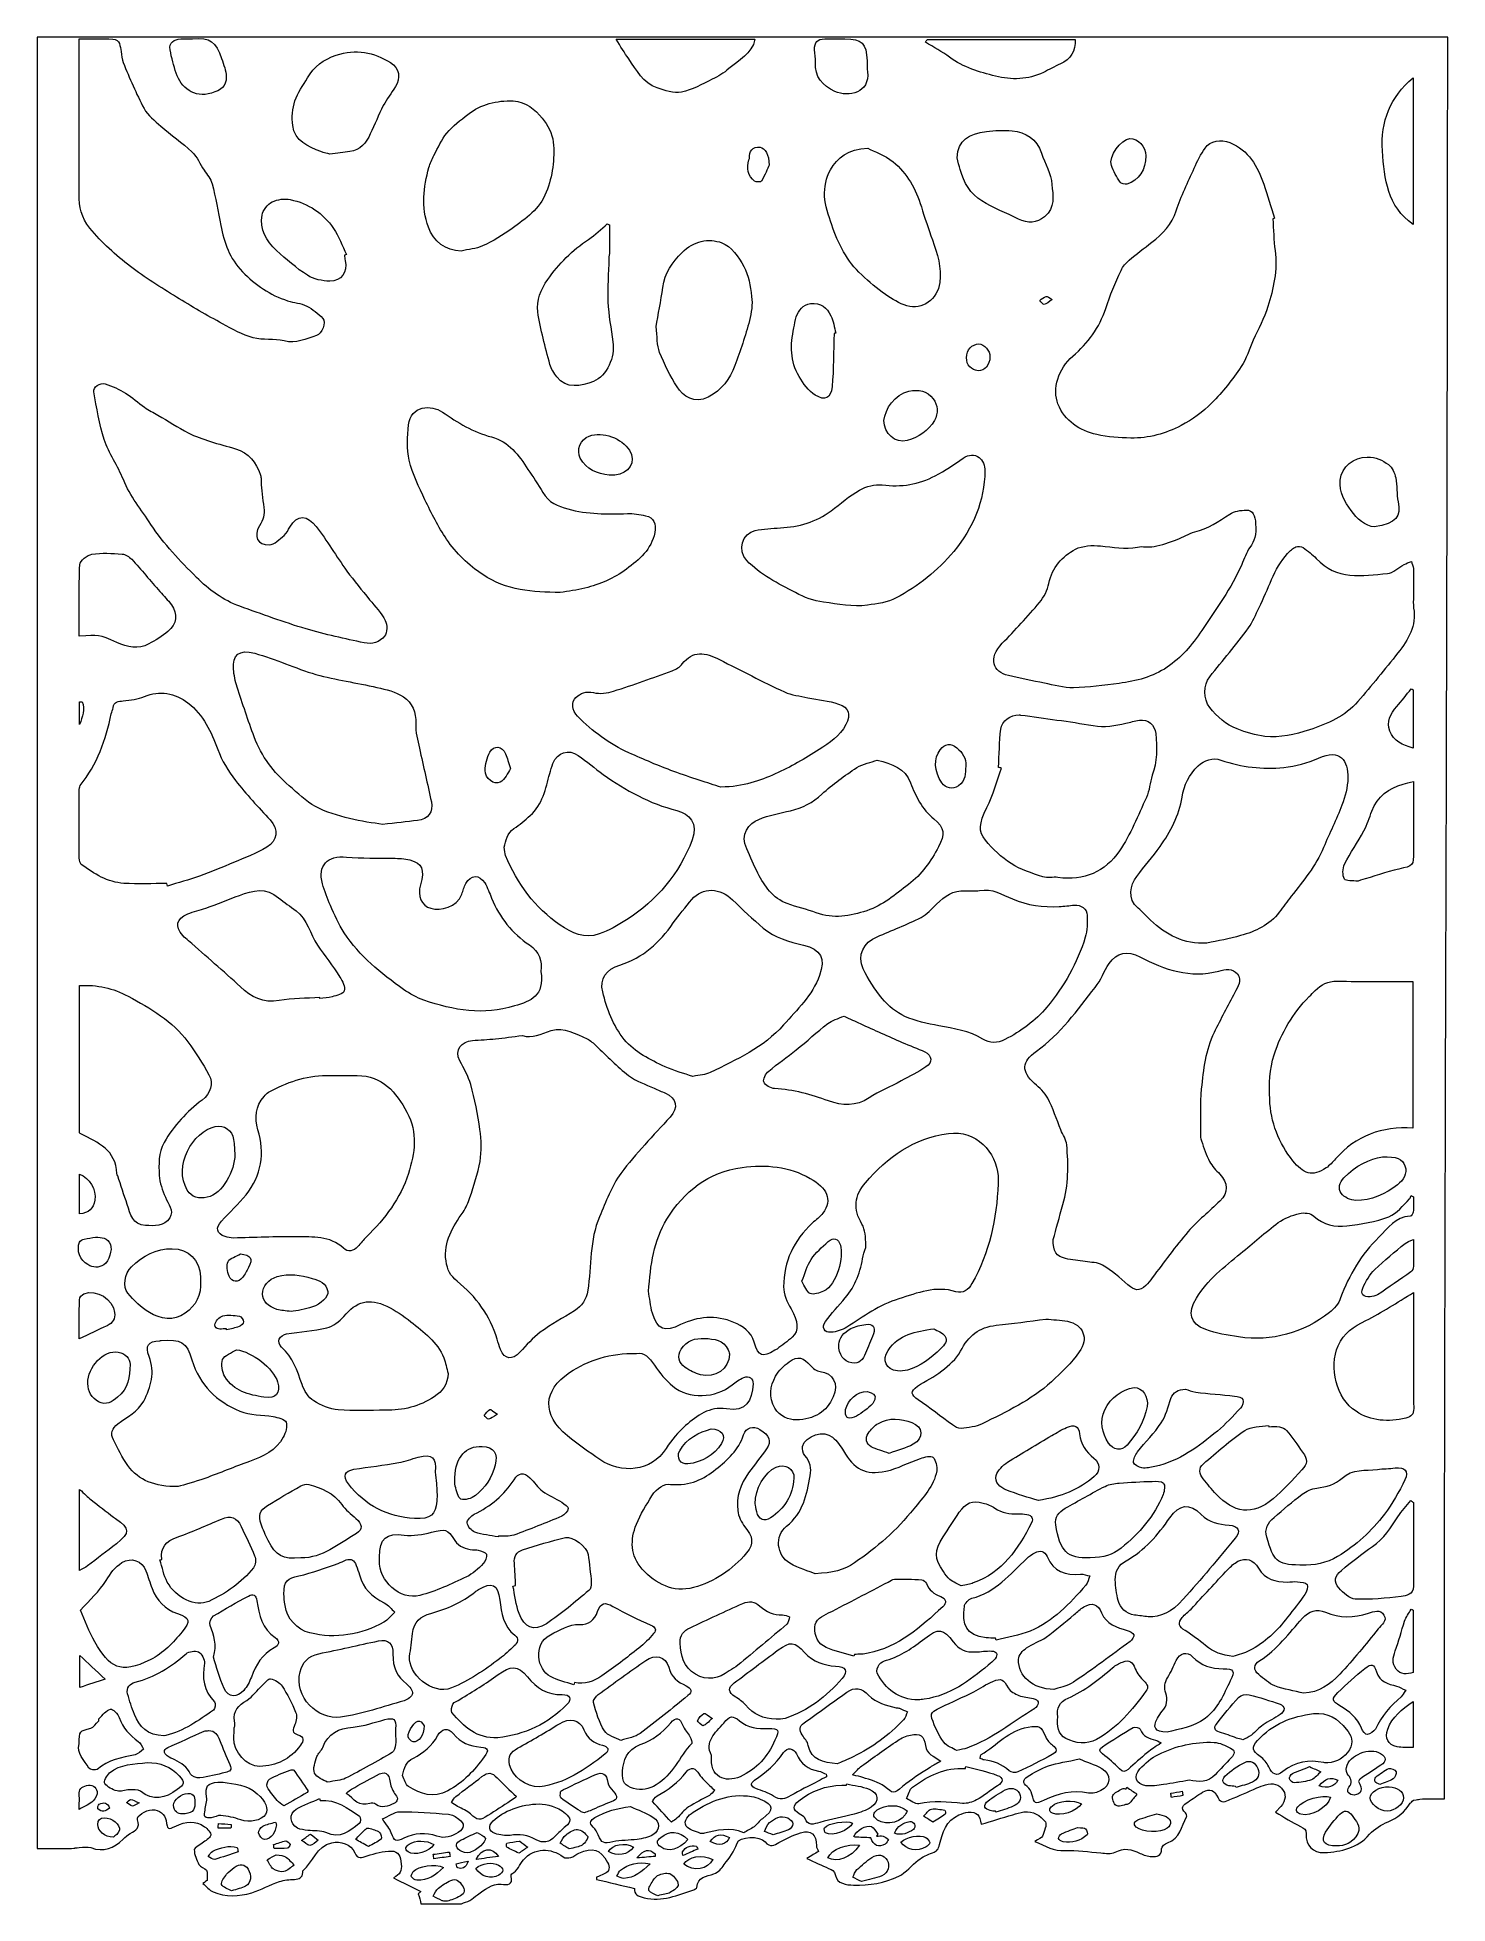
# Model space of a CAD drawing. Header units: centimetres. Extents: x 2.11 to 8.45, y 1.06 to 9.45.
import ezdxf

# ---------------------------------------------------------------- set-up
doc = ezdxf.new("R2010")
doc.units = ezdxf.units.CM
doc.header["$MEASUREMENT"] = 0
doc.layers.add('Layer 1', color=7, linetype='Continuous')

msp = doc.modelspace()

# ---------------------------------------------------------------- linework, layer by layer
at = {"layer": 'Layer 1', "color": 7, "lineweight": 9, "true_color": 0xffffff}
for points, knots in [([(2.2613, 1.308), (2.1984, 1.308), (2.1703, 1.308), (2.1074, 1.308), (2.1074, 4.1063), (2.1074, 6.6564), (2.1074, 9.4547), (4.223, 9.4547), (6.3386, 9.4547), (8.4541, 9.4547), (8.4541, 6.6564), (8.4393, 4.3294), (8.4393, 1.5311), (8.3881, 1.5311), (8.3913, 1.5311), (8.3401, 1.5311), (8.3004, 1.5254), (8.3401, 1.5311), (8.3004, 1.5254), (8.2918, 1.5173), (8.2881, 1.5149), (8.2858, 1.5115), (8.2608, 1.4737), (8.2291, 1.446), (8.1859, 1.4281), (8.1555, 1.4155), (8.1243, 1.3965), (8.1029, 1.372), (8.0478, 1.3091), (7.9757, 1.2942), (7.8992, 1.2899), (7.8472, 1.287), (7.8141, 1.3223), (7.8176, 1.3739), (7.8191, 1.3957), (7.8082, 1.399), (7.7917, 1.407), (7.7537, 1.4254), (7.7181, 1.4491), (7.6798, 1.4716), (7.6873, 1.4799), (7.6901, 1.4835), (7.6934, 1.4865), (7.7215, 1.5122), (7.7306, 1.5442), (7.7145, 1.5692), (7.6954, 1.5989), (7.6669, 1.6042), (7.6347, 1.5948), (7.6213, 1.5909), (7.6081, 1.5863), (7.5953, 1.5807), (7.5548, 1.5633), (7.5151, 1.5443), (7.4742, 1.528), (7.4561, 1.5207), (7.4336, 1.5074), (7.4206, 1.5364), (7.4045, 1.5722), (7.3857, 1.5801), (7.3515, 1.5608), (7.3282, 1.5477), (7.3069, 1.5313), (7.2844, 1.5167), (7.2647, 1.5039), (7.2494, 1.4911), (7.2743, 1.4684), (7.2784, 1.4647), (7.2817, 1.4539), (7.2794, 1.45), (7.2543, 1.4089), (7.2506, 1.3521), (7.1932, 1.334), (7.1821, 1.3305), (7.1663, 1.3161), (7.1665, 1.3071), (7.1672, 1.2733), (7.1446, 1.2709), (7.1226, 1.2717), (7.1048, 1.2724), (7.0861, 1.2785), (7.0697, 1.2862), (7.0324, 1.3038), (6.9979, 1.3143), (6.9572, 1.291), (6.9408, 1.2816), (6.915, 1.2869), (6.8936, 1.2882), (6.8396, 1.2915), (6.7852, 1.3022), (6.7317, 1.2988), (6.6813, 1.2956), (6.6448, 1.3185), (6.5962, 1.3396), (6.6127, 1.3506), (6.627, 1.3548), (6.6302, 1.3632), (6.6381, 1.3841), (6.6524, 1.4159), (6.6436, 1.4273), (6.6214, 1.4557), (6.5893, 1.4794), (6.5473, 1.4723), (6.5302, 1.4694), (6.5133, 1.4646), (6.4966, 1.4596), (6.4493, 1.4457), (6.4022, 1.4314), (6.3542, 1.4169), (6.351, 1.4587), (6.3352, 1.4734), (6.2967, 1.4712), (6.2821, 1.4704), (6.2674, 1.4648), (6.2538, 1.4589), (6.1962, 1.434), (6.1808, 1.3796), (6.1676, 1.3265), (6.1624, 1.3053), (6.1563, 1.2953), (6.1354, 1.2886), (6.1128, 1.2814), (6.0907, 1.2696), (6.0717, 1.2554), (6.0412, 1.2328), (6.0169, 1.1997), (5.9839, 1.1834), (5.9208, 1.1525), (5.8507, 1.1421), (5.7804, 1.1435), (5.7477, 1.1441), (5.7066, 1.1503), (5.6987, 1.1868), (5.6936, 1.2102), (5.6842, 1.2123), (5.6684, 1.2188), (5.6373, 1.2316), (5.607, 1.2465), (5.5697, 1.2635), (5.5923, 1.2767), (5.6068, 1.2851), (5.6225, 1.2943), (5.6189, 1.3042), (5.6134, 1.3125), (5.6134, 1.3207), (5.6132, 1.3722), (5.5909, 1.393), (5.5419, 1.3787), (5.5081, 1.3688), (5.4762, 1.3511), (5.4445, 1.3349), (5.4223, 1.3236), (5.4054, 1.3094), (5.3824, 1.3384), (5.36, 1.3669), (5.2656, 1.3632), (5.2562, 1.3319), (5.2444, 1.2925), (5.2218, 1.2668), (5.199, 1.2361), (5.1846, 1.2168), (5.1745, 1.2018), (5.1517, 1.1937), (5.1196, 1.1825), (5.0781, 1.1816), (5.0746, 1.1328), (5.0743, 1.1292), (5.0665, 1.1248), (5.0614, 1.1229), (4.9896, 1.0967), (4.9186, 1.0687), (4.8388, 1.0864), (4.8105, 1.0927), (4.7924, 1.1008), (4.7944, 1.1285), (4.7367, 1.1423), (4.6799, 1.1558), (4.6231, 1.1693), (4.6234, 1.1725), (4.6237, 1.1757), (4.6241, 1.179), (4.6355, 1.1838), (4.6472, 1.1883), (4.6585, 1.1936), (4.6832, 1.2051), (4.6854, 1.225), (4.6736, 1.2458), (4.6395, 1.3054), (4.6081, 1.3151), (4.5444, 1.2871), (4.5317, 1.2815), (4.5207, 1.2711), (4.5077, 1.2675), (4.4971, 1.2645), (4.4812, 1.264), (4.4737, 1.27), (4.4196, 1.3129), (4.3416, 1.3114), (4.2952, 1.2571), (4.2776, 1.2365), (4.2688, 1.2081), (4.2425, 1.1936), (4.2403, 1.1924), (4.2388, 1.187), (4.2395, 1.1842), (4.2497, 1.1417), (4.2235, 1.1452), (4.1955, 1.1476), (4.1513, 1.1514), (4.1212, 1.1216), (4.0881, 1.0998), (4.0761, 1.0919), (4.0657, 1.0815), (4.0533, 1.0746), (4.0416, 1.0682), (4.0282, 1.0647), (4.0156, 1.0599), (3.9551, 1.0599), (3.8945, 1.0599), (3.8339, 1.0599), (3.8302, 1.0737), (3.8264, 1.0875), (3.8217, 1.1049), (3.8231, 1.1061), (3.8304, 1.1123), (3.8334, 1.1148), (3.7938, 1.1344), (3.7547, 1.1537), (3.7097, 1.1759), (3.7403, 1.1912), (3.7487, 1.2079), (3.745, 1.2383), (3.7408, 1.272), (3.7345, 1.2968), (3.7011, 1.2966), (3.6644, 1.2963), (3.6265, 1.287), (3.5914, 1.2748), (3.5663, 1.2661), (3.5503, 1.2578), (3.536, 1.2893), (3.519, 1.327), (3.4729, 1.3442), (3.4323, 1.3341), (3.3641, 1.3171), (3.3477, 1.2477), (3.3027, 1.2072), (3.3015, 1.2061), (3.3023, 1.2027), (3.3022, 1.2004), (3.3012, 1.176), (3.2858, 1.1707), (3.2645, 1.1694), (3.2418, 1.168), (3.218, 1.1667), (3.1967, 1.1593), (3.1545, 1.1445), (3.1149, 1.1221), (3.0722, 1.1091), (3.0147, 1.0916), (2.955, 1.0902), (2.8982, 1.113), (2.8814, 1.1198), (2.869, 1.1374), (2.853, 1.1513), (2.862, 1.1576), (2.8692, 1.1627), (2.8723, 1.1648), (2.8713, 1.1829), (2.8748, 1.1994), (2.8685, 1.2101), (2.8618, 1.2214), (2.8409, 1.2246), (2.8347, 1.236), (2.8235, 1.2566), (2.8142, 1.2804), (2.8134, 1.3032), (2.8131, 1.3125), (2.8371, 1.3224), (2.8496, 1.3326), (2.8634, 1.3437), (2.8837, 1.3534), (2.8877, 1.3675), (2.8904, 1.3774), (2.8732, 1.3973), (2.8604, 1.4063), (2.8189, 1.4356), (2.7746, 1.4294), (2.7312, 1.4092), (2.6947, 1.3922), (2.6927, 1.3931), (2.6874, 1.4337), (2.6838, 1.4612), (2.6542, 1.4843), (2.6246, 1.4826), (2.5945, 1.481), (2.5524, 1.4542), (2.5583, 1.4374), (2.5705, 1.4023), (2.552, 1.3893), (2.526, 1.376), (2.5139, 1.3699), (2.5037, 1.3593), (2.4937, 1.3497), (2.4522, 1.31), (2.4067, 1.2896), (2.3482, 1.3121), (2.3336, 1.3177), (2.3151, 1.3129), (2.2961, 1.3129), (2.2613, 1.308), (2.2961, 1.3129), (2.2613, 1.308)], [0, 0, 0, 0, 1, 1, 1, 2, 2, 2, 3, 3, 3, 4, 4, 4, 5, 5, 5, 6, 6, 6, 7, 7, 7, 8, 8, 8, 9, 9, 9, 10, 10, 10, 11, 11, 11, 12, 12, 12, 13, 13, 13, 14, 14, 14, 15, 15, 15, 16, 16, 16, 17, 17, 17, 18, 18, 18, 19, 19, 19, 20, 20, 20, 21, 21, 21, 22, 22, 22, 23, 23, 23, 24, 24, 24, 25, 25, 25, 26, 26, 26, 27, 27, 27, 28, 28, 28, 29, 29, 29, 30, 30, 30, 31, 31, 31, 32, 32, 32, 33, 33, 33, 34, 34, 34, 35, 35, 35, 36, 36, 36, 37, 37, 37, 38, 38, 38, 39, 39, 39, 40, 40, 40, 41, 41, 41, 42, 42, 42, 43, 43, 43, 44, 44, 44, 45, 45, 45, 46, 46, 46, 47, 47, 47, 48, 48, 48, 49, 49, 49, 50, 50, 50, 51, 51, 51, 52, 52, 52, 53, 53, 53, 54, 54, 54, 55, 55, 55, 56, 56, 56, 57, 57, 57, 58, 58, 58, 59, 59, 59, 60, 60, 60, 61, 61, 61, 62, 62, 62, 63, 63, 63, 64, 64, 64, 65, 65, 65, 66, 66, 66, 67, 67, 67, 68, 68, 68, 69, 69, 69, 70, 70, 70, 71, 71, 71, 72, 72, 72, 73, 73, 73, 74, 74, 74, 75, 75, 75, 76, 76, 76, 77, 77, 77, 78, 78, 78, 79, 79, 79, 80, 80, 80, 81, 81, 81, 82, 82, 82, 83, 83, 83, 84, 84, 84, 85, 85, 85, 86, 86, 86, 87, 87, 87, 88, 88, 88, 89, 89, 89, 90, 90, 90, 91, 91, 91, 92, 92, 92, 93, 93, 93, 94, 94, 94, 95, 95, 95, 96, 96, 96, 97, 97, 97, 98, 98, 98, 99, 99, 99, 100, 100, 100, 101, 101, 101, 102, 102, 102, 103, 103, 103, 104, 104, 104, 104]), ([(2.2961, 9.4476), (2.2961, 9.4303), (2.2961, 9.4177), (2.2961, 9.405), (2.2961, 9.1863), (2.297, 8.9675), (2.2955, 8.7487), (2.2952, 8.6915), (2.3052, 8.6443), (2.3442, 8.5965), (2.3979, 8.5304), (2.4606, 8.4755), (2.5261, 8.4242), (2.5912, 8.3732), (2.663, 8.3304), (2.7336, 8.2866), (2.8015, 8.2445), (2.8707, 8.2043), (2.9408, 8.1661), (2.9852, 8.1419), (3.0306, 8.1164), (3.0788, 8.1032), (3.123, 8.091), (3.1733, 8.101), (3.2178, 8.0894), (3.2726, 8.0752), (3.3169, 8.0984), (3.3643, 8.1131), (3.3877, 8.1204), (3.4083, 8.1734), (3.3924, 8.1901), (3.3715, 8.212), (3.3468, 8.2325), (3.3199, 8.2459), (3.2937, 8.2589), (3.2623, 8.2607), (3.2339, 8.2698), (3.1547, 8.2954), (3.0895, 8.3409), (3.0304, 8.4005), (2.9716, 8.4598), (2.9489, 8.5315), (2.9331, 8.6086), (2.9204, 8.671), (2.9103, 8.7341), (2.8946, 8.7957), (2.889, 8.8178), (2.8709, 8.8369), (2.858, 8.857), (2.8403, 8.8848), (2.8264, 8.9168), (2.8032, 8.9389), (2.7593, 8.9807), (2.709, 9.0156), (2.6632, 9.0555), (2.6357, 9.0795), (2.6044, 9.1036), (2.5877, 9.1345), (2.5518, 9.2008), (2.5235, 9.2713), (2.4937, 9.3408), (2.4873, 9.3558), (2.4889, 9.3741), (2.4847, 9.3903), (2.4787, 9.4134), (2.4826, 9.4457), (2.4468, 9.4471), (2.3982, 9.449), (2.3494, 9.4476), (2.2961, 9.4476)], [0, 0, 0, 0, 1, 1, 1, 2, 2, 2, 3, 3, 3, 4, 4, 4, 5, 5, 5, 6, 6, 6, 7, 7, 7, 8, 8, 8, 9, 9, 9, 10, 10, 10, 11, 11, 11, 12, 12, 12, 13, 13, 13, 14, 14, 14, 15, 15, 15, 16, 16, 16, 17, 17, 17, 18, 18, 18, 19, 19, 19, 20, 20, 20, 21, 21, 21, 22, 22, 22, 23, 23, 23, 23]), ([(2.8058, 9.4474), (2.7899, 9.4474), (2.7713, 9.4486), (2.7528, 9.4472), (2.7229, 9.4448), (2.6988, 9.4327), (2.7051, 9.3977), (2.7115, 9.3623), (2.7213, 9.3272), (2.7327, 9.293), (2.754, 9.2297), (2.8115, 9.1799), (2.891, 9.2039), (2.9344, 9.2171), (2.9576, 9.2319), (2.9577, 9.2768), (2.9578, 9.3042), (2.9456, 9.3321), (2.9365, 9.359), (2.9105, 9.4362), (2.8864, 9.4547), (2.8058, 9.4474)], [0, 0, 0, 0, 1, 1, 1, 2, 2, 2, 3, 3, 3, 4, 4, 4, 5, 5, 5, 6, 6, 6, 7, 7, 7, 7]), ([(3.4236, 8.9295), (3.4578, 8.9338), (3.4855, 8.9377), (3.5133, 8.9407), (3.5625, 8.946), (3.5869, 8.9805), (3.606, 9.0201), (3.6263, 9.0622), (3.6431, 9.1059), (3.6645, 9.1473), (3.68, 9.1772), (3.7006, 9.2043), (3.7187, 9.2328), (3.7433, 9.2718), (3.7369, 9.3164), (3.697, 9.3408), (3.6209, 9.3873), (3.5415, 9.405), (3.4517, 9.3742), (3.3944, 9.3545), (3.3526, 9.3235), (3.3234, 9.2725), (3.3038, 9.2381), (3.2786, 9.2055), (3.2666, 9.1687), (3.2555, 9.1343), (3.2523, 9.0944), (3.2568, 9.0584), (3.2657, 8.9871), (3.3256, 8.9634), (3.3831, 8.9407), (3.3979, 8.9348), (3.4139, 8.9321), (3.4236, 8.9295)], [0, 0, 0, 0, 1, 1, 1, 2, 2, 2, 3, 3, 3, 4, 4, 4, 5, 5, 5, 6, 6, 6, 7, 7, 7, 8, 8, 8, 9, 9, 9, 10, 10, 10, 11, 11, 11, 11]), ([(4.7122, 9.4466), (4.7329, 9.4136), (4.7489, 9.3842), (4.7686, 9.3577), (4.8053, 9.3085), (4.8325, 9.2482), (4.8962, 9.227), (4.9314, 9.2153), (4.9717, 9.2015), (5.0058, 9.2082), (5.054, 9.2177), (5.0993, 9.244), (5.1444, 9.2659), (5.171, 9.2788), (5.1972, 9.2946), (5.2194, 9.3139), (5.2639, 9.3525), (5.3231, 9.379), (5.3368, 9.4466), (5.1306, 9.4466), (4.9246, 9.4466), (4.7122, 9.4466)], [0, 0, 0, 0, 1, 1, 1, 2, 2, 2, 3, 3, 3, 4, 4, 4, 5, 5, 5, 6, 6, 6, 7, 7, 7, 7]), ([(5.7136, 9.4477), (5.6927, 9.4477), (5.6718, 9.4478), (5.6509, 9.4476), (5.617, 9.4473), (5.6038, 9.4332), (5.6054, 9.3984), (5.6063, 9.3799), (5.611, 9.3612), (5.6096, 9.3429), (5.6044, 9.2761), (5.641, 9.2366), (5.6963, 9.2115), (5.7589, 9.1831), (5.8551, 9.204), (5.843, 9.3001), (5.841, 9.3161), (5.8419, 9.3325), (5.8413, 9.3487), (5.8385, 9.4287), (5.8193, 9.4477), (5.7414, 9.4477), (5.7322, 9.4477), (5.7229, 9.4477), (5.7136, 9.4477)], [0, 0, 0, 0, 1, 1, 1, 2, 2, 2, 3, 3, 3, 4, 4, 4, 5, 5, 5, 6, 6, 6, 7, 7, 7, 8, 8, 8, 8]), ([(6.1112, 9.4456), (6.1091, 9.4413), (6.1069, 9.4369), (6.1048, 9.4325), (6.1408, 9.4102), (6.1785, 9.3902), (6.2125, 9.3651), (6.2747, 9.3191), (6.3477, 9.2982), (6.4199, 9.28), (6.4912, 9.2621), (6.5654, 9.2633), (6.6348, 9.2968), (6.6604, 9.3092), (6.6853, 9.3234), (6.7113, 9.3349), (6.7568, 9.355), (6.7811, 9.3934), (6.7782, 9.4456), (6.5559, 9.4456), (6.3336, 9.4456), (6.1112, 9.4456)], [0, 0, 0, 0, 1, 1, 1, 2, 2, 2, 3, 3, 3, 4, 4, 4, 5, 5, 5, 6, 6, 6, 7, 7, 7, 7]), ([(8.2985, 9.2723), (8.1958, 9.186), (8.1518, 9.077), (8.1607, 8.9442), (8.1691, 8.8174), (8.1829, 8.6942), (8.2985, 8.6131), (8.2985, 8.8312), (8.2985, 9.0514), (8.2985, 9.2723)], [0, 0, 0, 0, 1, 1, 1, 2, 2, 2, 3, 3, 3, 3]), ([(4.0147, 8.4935), (4.047, 8.5008), (4.0817, 8.5029), (4.1111, 8.5166), (4.1577, 8.5385), (4.2033, 8.5646), (4.2448, 8.5952), (4.3051, 8.6397), (4.3679, 8.6813), (4.3978, 8.7582), (4.4264, 8.832), (4.4369, 8.9072), (4.4289, 8.9832), (4.425, 9.0207), (4.404, 9.061), (4.3794, 9.0906), (4.3467, 9.13), (4.3062, 9.1659), (4.2489, 9.1684), (4.1742, 9.1716), (4.1049, 9.1546), (4.0453, 9.1083), (4.012, 9.0823), (3.9776, 9.0561), (3.9508, 9.0241), (3.9261, 8.9946), (3.9102, 8.9577), (3.8919, 8.9233), (3.8828, 8.9062), (3.8751, 8.8879), (3.8698, 8.8693), (3.8447, 8.7802), (3.8342, 8.692), (3.8673, 8.6009), (3.8904, 8.5372), (3.9453, 8.4935), (4.0147, 8.4935)], [0, 0, 0, 0, 1, 1, 1, 2, 2, 2, 3, 3, 3, 4, 4, 4, 5, 5, 5, 6, 6, 6, 7, 7, 7, 8, 8, 8, 9, 9, 9, 10, 10, 10, 11, 11, 11, 12, 12, 12, 12]), ([(6.2466, 8.9122), (6.2512, 8.8947), (6.2556, 8.8771), (6.2604, 8.8596), (6.2767, 8.8016), (6.3059, 8.75), (6.3573, 8.7187), (6.4096, 8.6869), (6.4678, 8.6648), (6.5227, 8.6371), (6.565, 8.6157), (6.6044, 8.6196), (6.6398, 8.6477), (6.6896, 8.6873), (6.6771, 8.7445), (6.6732, 8.7925), (6.6693, 8.8407), (6.642, 8.8867), (6.6261, 8.9341), (6.6047, 8.998), (6.5558, 9.0272), (6.4937, 9.034), (6.4557, 9.0381), (6.4163, 9.0356), (6.3782, 9.0307), (6.2975, 9.0204), (6.2507, 8.9951), (6.2466, 8.9122)], [0, 0, 0, 0, 1, 1, 1, 2, 2, 2, 3, 3, 3, 4, 4, 4, 5, 5, 5, 6, 6, 6, 7, 7, 7, 8, 8, 8, 9, 9, 9, 9]), ([(7.6674, 8.6389), (7.6701, 8.6397), (7.6727, 8.6406), (7.6753, 8.6414), (7.659, 8.6924), (7.6436, 8.7438), (7.6262, 8.7945), (7.5983, 8.8753), (7.5598, 8.9467), (7.4732, 8.9812), (7.435, 8.9964), (7.3846, 8.991), (7.3621, 8.9568), (7.3434, 8.9283), (7.3276, 8.8976), (7.3136, 8.8665), (7.2852, 8.8032), (7.2547, 8.7404), (7.2328, 8.6749), (7.2121, 8.6129), (7.1717, 8.5705), (7.1223, 8.5328), (7.0879, 8.5066), (7.0536, 8.4801), (7.0209, 8.4519), (7.0064, 8.4393), (6.9919, 8.4238), (6.9842, 8.4066), (6.9593, 8.3503), (6.934, 8.2937), (6.9152, 8.2352), (6.8872, 8.148), (6.8358, 8.0788), (6.7672, 8.0206), (6.7016, 7.965), (6.6744, 7.8727), (6.7005, 7.8058), (6.7312, 7.7275), (6.7974, 7.6863), (6.875, 7.6676), (6.9247, 7.6556), (6.9773, 7.653), (7.0288, 7.6521), (7.1085, 7.6507), (7.1851, 7.6717), (7.2545, 7.7086), (7.3047, 7.7352), (7.3529, 7.7698), (7.3929, 7.8099), (7.4422, 7.8593), (7.4854, 7.9157), (7.5247, 7.9735), (7.549, 8.0091), (7.561, 8.0529), (7.5788, 8.0929), (7.6011, 8.1429), (7.6291, 8.1912), (7.6448, 8.2432), (7.6695, 8.3247), (7.6902, 8.4076), (7.6776, 8.4951), (7.6707, 8.5425), (7.6706, 8.5909), (7.6674, 8.6389)], [0, 0, 0, 0, 1, 1, 1, 2, 2, 2, 3, 3, 3, 4, 4, 4, 5, 5, 5, 6, 6, 6, 7, 7, 7, 8, 8, 8, 9, 9, 9, 10, 10, 10, 11, 11, 11, 12, 12, 12, 13, 13, 13, 14, 14, 14, 15, 15, 15, 16, 16, 16, 17, 17, 17, 18, 18, 18, 19, 19, 19, 20, 20, 20, 21, 21, 21, 21]), ([(7.096, 8.922), (7.0955, 8.9627), (7.0593, 9.0014), (7.0242, 8.9989), (6.9835, 8.9959), (6.9273, 8.918), (6.9407, 8.8786), (6.9498, 8.8519), (6.9645, 8.8265), (6.9799, 8.8027), (6.9843, 8.7959), (7.0013, 8.7917), (7.0103, 8.7943), (7.0641, 8.8098), (7.0967, 8.8599), (7.096, 8.922)], [0, 0, 0, 0, 1, 1, 1, 2, 2, 2, 3, 3, 3, 4, 4, 4, 5, 5, 5, 5]), ([(5.4009, 8.88), (5.4, 8.927), (5.3815, 8.9575), (5.3608, 8.96), (5.3229, 8.9646), (5.3119, 8.9427), (5.3118, 8.91), (5.3118, 8.9079), (5.3099, 8.9059), (5.3091, 8.9037), (5.2969, 8.8699), (5.3068, 8.8282), (5.3351, 8.8081), (5.3424, 8.8029), (5.3637, 8.8034), (5.3665, 8.8082), (5.3819, 8.8351), (5.3937, 8.8642), (5.4009, 8.88)], [0, 0, 0, 0, 1, 1, 1, 2, 2, 2, 3, 3, 3, 4, 4, 4, 5, 5, 5, 6, 6, 6, 6]), ([(5.8443, 8.9557), (5.7552, 8.954), (5.7074, 8.913), (5.6763, 8.858), (5.6571, 8.8241), (5.6483, 8.7795), (5.6499, 8.7403), (5.6516, 8.697), (5.6683, 8.6536), (5.6824, 8.6116), (5.7107, 8.5268), (5.7502, 8.4476), (5.8172, 8.386), (5.851, 8.3549), (5.8862, 8.3248), (5.9237, 8.2985), (5.9535, 8.2776), (5.9862, 8.2574), (6.0206, 8.2471), (6.0898, 8.2264), (6.1584, 8.2756), (6.1689, 8.3519), (6.1782, 8.4198), (6.1566, 8.4813), (6.1351, 8.5434), (6.1179, 8.5929), (6.1009, 8.6426), (6.0857, 8.6929), (6.0617, 8.7722), (6.0213, 8.8428), (5.9582, 8.8951), (5.9216, 8.9255), (5.8727, 8.9411), (5.8443, 8.9557)], [0, 0, 0, 0, 1, 1, 1, 2, 2, 2, 3, 3, 3, 4, 4, 4, 5, 5, 5, 6, 6, 6, 7, 7, 7, 8, 8, 8, 9, 9, 9, 10, 10, 10, 11, 11, 11, 11]), ([(3.4893, 8.4741), (3.4924, 8.4754), (3.4955, 8.4767), (3.4987, 8.478), (3.4796, 8.5174), (3.4653, 8.5601), (3.4405, 8.5955), (3.3932, 8.6627), (3.3273, 8.7085), (3.2459, 8.7248), (3.22, 8.73), (3.1875, 8.7263), (3.1645, 8.7143), (3.1439, 8.7034), (3.1222, 8.6771), (3.1186, 8.6548), (3.1085, 8.5915), (3.1376, 8.5382), (3.1833, 8.4965), (3.2274, 8.4561), (3.2731, 8.4162), (3.3233, 8.3843), (3.3513, 8.3664), (3.3898, 8.3582), (3.4237, 8.3579), (3.4767, 8.3574), (3.5033, 8.3979), (3.493, 8.4502), (3.4914, 8.4581), (3.4905, 8.4661), (3.4893, 8.4741)], [0, 0, 0, 0, 1, 1, 1, 2, 2, 2, 3, 3, 3, 4, 4, 4, 5, 5, 5, 6, 6, 6, 7, 7, 7, 8, 8, 8, 9, 9, 9, 10, 10, 10, 10]), ([(4.6826, 8.6108), (4.6792, 8.6124), (4.6759, 8.6141), (4.6725, 8.6157), (4.6445, 8.5923), (4.6183, 8.566), (4.588, 8.546), (4.5146, 8.4975), (4.4542, 8.4359), (4.4043, 8.3647), (4.3745, 8.3221), (4.3519, 8.2711), (4.3596, 8.2194), (4.3715, 8.1398), (4.3936, 8.0617), (4.414, 7.9836), (4.4194, 7.9634), (4.4325, 7.944), (4.4456, 7.9271), (4.4878, 7.8731), (4.5542, 7.8834), (4.6099, 7.9067), (4.6712, 7.9324), (4.7078, 8.0163), (4.6978, 8.0847), (4.6891, 8.1446), (4.6783, 8.2045), (4.6755, 8.2647), (4.6724, 8.3293), (4.6776, 8.3943), (4.6794, 8.4591), (4.6797, 8.4693), (4.6823, 8.4795), (4.6824, 8.4897), (4.6828, 8.5301), (4.6826, 8.5704), (4.6826, 8.6108)], [0, 0, 0, 0, 1, 1, 1, 2, 2, 2, 3, 3, 3, 4, 4, 4, 5, 5, 5, 6, 6, 6, 7, 7, 7, 8, 8, 8, 9, 9, 9, 10, 10, 10, 11, 11, 11, 12, 12, 12, 12]), ([(4.8923, 8.1542), (4.8978, 8.1085), (4.8954, 8.0702), (4.9079, 8.0376), (4.9286, 7.9836), (4.9557, 7.9313), (4.9863, 7.882), (5.012, 7.8407), (5.0662, 7.805), (5.1265, 7.8363), (5.1876, 7.8679), (5.2231, 7.9184), (5.2463, 7.9781), (5.2721, 8.0442), (5.2937, 8.1121), (5.3121, 8.1806), (5.3215, 8.2155), (5.3262, 8.254), (5.322, 8.2896), (5.3167, 8.3355), (5.3084, 8.3846), (5.2865, 8.4241), (5.2634, 8.4659), (5.2292, 8.5153), (5.1884, 8.5304), (5.128, 8.5527), (5.0599, 8.5387), (5.0091, 8.4869), (4.9657, 8.4425), (4.9304, 8.3945), (4.922, 8.33), (4.9138, 8.268), (4.9013, 8.2065), (4.8923, 8.1542)], [0, 0, 0, 0, 1, 1, 1, 2, 2, 2, 3, 3, 3, 4, 4, 4, 5, 5, 5, 6, 6, 6, 7, 7, 7, 8, 8, 8, 9, 9, 9, 10, 10, 10, 11, 11, 11, 11]), ([(5.6928, 8.1226), (5.6953, 8.1231), (5.6979, 8.1236), (5.7004, 8.124), (5.6935, 8.1504), (5.6907, 8.1789), (5.6787, 8.2026), (5.6607, 8.238), (5.6329, 8.2636), (5.5872, 8.257), (5.5513, 8.2518), (5.534, 8.2273), (5.5228, 8.1972), (5.5169, 8.1814), (5.5157, 8.1639), (5.512, 8.1473), (5.4954, 8.072), (5.4948, 7.9974), (5.5355, 7.9295), (5.5545, 7.8978), (5.5777, 7.8634), (5.608, 7.8451), (5.6515, 7.819), (5.6786, 7.8285), (5.6839, 7.8837), (5.6915, 7.9629), (5.6903, 8.0429), (5.6928, 8.1226)], [0, 0, 0, 0, 1, 1, 1, 2, 2, 2, 3, 3, 3, 4, 4, 4, 5, 5, 5, 6, 6, 6, 7, 7, 7, 8, 8, 8, 9, 9, 9, 9]), ([(6.6744, 8.2753), (6.6604, 8.2828), (6.6521, 8.2909), (6.6468, 8.2893), (6.6364, 8.2862), (6.6277, 8.2776), (6.6183, 8.2713), (6.625, 8.2646), (6.6329, 8.2516), (6.6383, 8.2526), (6.6488, 8.2545), (6.6579, 8.2642), (6.6744, 8.2753)], [0, 0, 0, 0, 1, 1, 1, 2, 2, 2, 3, 3, 3, 4, 4, 4, 4]), ([(6.2888, 8.0133), (6.2881, 7.9819), (6.3106, 7.9567), (6.3406, 7.9552), (6.3714, 7.9538), (6.3933, 7.9795), (6.3945, 8.0185), (6.3952, 8.0448), (6.368, 8.0761), (6.3449, 8.0755), (6.3125, 8.0746), (6.2897, 8.0494), (6.2888, 8.0133)], [0, 0, 0, 0, 1, 1, 1, 2, 2, 2, 3, 3, 3, 4, 4, 4, 4]), ([(3.1141, 7.4554), (3.1141, 7.4664), (3.1144, 7.471), (3.114, 7.4756), (3.1136, 7.479), (3.1125, 7.4824), (3.1115, 7.4857), (3.0926, 7.5425), (3.0587, 7.5855), (2.9995, 7.6038), (2.962, 7.6154), (2.9236, 7.6245), (2.8863, 7.6369), (2.8524, 7.6481), (2.8181, 7.6593), (2.7866, 7.6756), (2.7399, 7.6998), (2.6956, 7.7286), (2.6502, 7.7553), (2.6302, 7.7671), (2.6091, 7.7773), (2.5902, 7.7906), (2.561, 7.8111), (2.5348, 7.8361), (2.5045, 7.8544), (2.4761, 7.8717), (2.4447, 7.8847), (2.4133, 7.896), (2.3906, 7.9042), (2.3572, 7.8807), (2.3611, 7.8601), (2.375, 7.7882), (2.3851, 7.7146), (2.4084, 7.6456), (2.4296, 7.5829), (2.4699, 7.5269), (2.4947, 7.4651), (2.5248, 7.3902), (2.5754, 7.3298), (2.6188, 7.2638), (2.6771, 7.1751), (2.75, 7.0999), (2.8238, 7.0256), (2.8792, 6.9699), (2.9434, 6.923), (3.0186, 6.8958), (3.1175, 6.8601), (3.2164, 6.8238), (3.3171, 6.7938), (3.403, 6.7682), (3.4911, 6.7499), (3.5788, 6.7309), (3.6133, 6.7234), (3.6498, 6.7345), (3.6699, 6.7609), (3.6821, 6.7769), (3.683, 6.8127), (3.6734, 6.8317), (3.6561, 6.8659), (3.6273, 6.8944), (3.603, 6.925), (3.5688, 6.9681), (3.5325, 7.0096), (3.5004, 7.0542), (3.453, 7.1203), (3.4117, 7.191), (3.3616, 7.255), (3.324, 7.3032), (3.2781, 7.3124), (3.244, 7.2518), (3.2366, 7.2386), (3.2298, 7.2235), (3.2186, 7.2144), (3.1977, 7.1975), (3.1742, 7.1729), (3.151, 7.172), (3.0983, 7.1699), (3.0791, 7.2108), (3.1073, 7.2577), (3.1229, 7.2838), (3.1316, 7.3088), (3.1268, 7.3396), (3.1206, 7.3801), (3.1177, 7.421), (3.1141, 7.4554)], [0, 0, 0, 0, 1, 1, 1, 2, 2, 2, 3, 3, 3, 4, 4, 4, 5, 5, 5, 6, 6, 6, 7, 7, 7, 8, 8, 8, 9, 9, 9, 10, 10, 10, 11, 11, 11, 12, 12, 12, 13, 13, 13, 14, 14, 14, 15, 15, 15, 16, 16, 16, 17, 17, 17, 18, 18, 18, 19, 19, 19, 20, 20, 20, 21, 21, 21, 22, 22, 22, 23, 23, 23, 24, 24, 24, 25, 25, 25, 26, 26, 26, 27, 27, 27, 28, 28, 28, 28]), ([(5.9175, 7.7311), (5.9159, 7.6734), (5.9686, 7.6258), (6.0222, 7.6413), (6.0731, 7.656), (6.1176, 7.6833), (6.145, 7.7318), (6.1625, 7.7627), (6.1605, 7.8018), (6.1387, 7.8289), (6.1099, 7.8646), (6.0751, 7.8729), (6.0292, 7.8625), (5.9662, 7.8481), (5.9227, 7.7838), (5.9175, 7.7311)], [0, 0, 0, 0, 1, 1, 1, 2, 2, 2, 3, 3, 3, 4, 4, 4, 5, 5, 5, 5]), ([(4.4602, 6.9574), (4.4974, 6.9639), (4.5353, 6.9681), (4.5718, 6.9774), (4.6391, 6.9945), (4.7022, 7.02), (4.7589, 7.0628), (4.8169, 7.1066), (4.8707, 7.1503), (4.8859, 7.2272), (4.8935, 7.2657), (4.8815, 7.2953), (4.8445, 7.303), (4.8177, 7.3085), (4.79, 7.3135), (4.7629, 7.3124), (4.6727, 7.3086), (4.5828, 7.3098), (4.4951, 7.3333), (4.4504, 7.3453), (4.4075, 7.3628), (4.382, 7.4072), (4.3615, 7.4429), (4.3381, 7.4771), (4.3155, 7.5115), (4.2738, 7.5749), (4.2304, 7.6375), (4.1509, 7.6573), (4.0684, 7.6779), (3.9991, 7.722), (3.9301, 7.7694), (3.8808, 7.8032), (3.7868, 7.7994), (3.7775, 7.7118), (3.7719, 7.6591), (3.7695, 7.603), (3.7814, 7.5522), (3.796, 7.4906), (3.8245, 7.4317), (3.852, 7.374), (3.881, 7.3133), (3.9119, 7.2528), (3.9494, 7.1973), (3.9921, 7.1339), (4.0481, 7.081), (4.112, 7.0378), (4.2177, 6.9665), (4.338, 6.9587), (4.4602, 6.9574)], [0, 0, 0, 0, 1, 1, 1, 2, 2, 2, 3, 3, 3, 4, 4, 4, 5, 5, 5, 6, 6, 6, 7, 7, 7, 8, 8, 8, 9, 9, 9, 10, 10, 10, 11, 11, 11, 12, 12, 12, 13, 13, 13, 14, 14, 14, 15, 15, 15, 16, 16, 16, 16]), ([(4.6815, 7.4852), (4.6896, 7.4852), (4.6978, 7.4845), (4.7059, 7.4853), (4.771, 7.4915), (4.8033, 7.5461), (4.7722, 7.5971), (4.739, 7.6516), (4.6515, 7.6825), (4.5907, 7.6612), (4.5522, 7.6477), (4.532, 7.5969), (4.5507, 7.5617), (4.5786, 7.5093), (4.6268, 7.4917), (4.6815, 7.4852)], [0, 0, 0, 0, 1, 1, 1, 2, 2, 2, 3, 3, 3, 4, 4, 4, 5, 5, 5, 5]), ([(5.4511, 7.2489), (5.4133, 7.245), (5.3749, 7.2442), (5.3379, 7.2365), (5.2786, 7.2241), (5.2582, 7.1468), (5.2997, 7.1021), (5.3611, 7.0361), (5.4417, 6.9986), (5.5188, 6.9569), (5.5577, 6.9359), (5.6021, 6.9195), (5.6457, 6.914), (5.711, 6.9057), (5.777, 6.8908), (5.8433, 6.9006), (5.8872, 6.9071), (5.9345, 6.9125), (5.9725, 6.933), (6.0714, 6.9862), (6.1584, 7.0549), (6.2317, 7.1427), (6.3204, 7.249), (6.3685, 7.3684), (6.372, 7.5054), (6.3726, 7.5258), (6.3609, 7.5543), (6.3452, 7.5654), (6.3264, 7.5787), (6.2989, 7.58), (6.2737, 7.5618), (6.2338, 7.5329), (6.1919, 7.5061), (6.1485, 7.4829), (6.074, 7.4433), (5.995, 7.4306), (5.9099, 7.4413), (5.877, 7.4455), (5.8374, 7.4345), (5.8078, 7.418), (5.7619, 7.3925), (5.7219, 7.3563), (5.6793, 7.3247), (5.6117, 7.2743), (5.5346, 7.2515), (5.4511, 7.2489)], [0, 0, 0, 0, 1, 1, 1, 2, 2, 2, 3, 3, 3, 4, 4, 4, 5, 5, 5, 6, 6, 6, 7, 7, 7, 8, 8, 8, 9, 9, 9, 10, 10, 10, 11, 11, 11, 12, 12, 12, 13, 13, 13, 14, 14, 14, 15, 15, 15, 15]), ([(8.124, 7.2522), (8.2265, 7.2679), (8.243, 7.3), (8.2307, 7.3655), (8.2241, 7.4007), (8.2274, 7.4377), (8.2202, 7.4726), (8.2157, 7.4945), (8.2048, 7.521), (8.1879, 7.5329), (8.1607, 7.5521), (8.1312, 7.5676), (8.0918, 7.5668), (8.0302, 7.5656), (7.9772, 7.5247), (7.9707, 7.463), (7.9649, 7.4086), (7.9921, 7.3655), (8.0191, 7.3262), (8.0455, 7.2878), (8.0846, 7.2568), (8.124, 7.2522)], [0, 0, 0, 0, 1, 1, 1, 2, 2, 2, 3, 3, 3, 4, 4, 4, 5, 5, 5, 6, 6, 6, 7, 7, 7, 7]), ([(7.5893, 7.2658), (7.5886, 7.3039), (7.5776, 7.3287), (7.5482, 7.3283), (7.5229, 7.3279), (7.4938, 7.3231), (7.4733, 7.3098), (7.4236, 7.2773), (7.3756, 7.244), (7.3161, 7.2301), (7.2887, 7.2236), (7.2641, 7.2058), (7.2372, 7.1959), (7.203, 7.1834), (7.1683, 7.1712), (7.1327, 7.1639), (7.1085, 7.159), (7.0816, 7.1673), (7.0576, 7.162), (7.0015, 7.1495), (6.9477, 7.162), (6.8925, 7.167), (6.8551, 7.1704), (6.8111, 7.1689), (6.7792, 7.1522), (6.7188, 7.1206), (6.6751, 7.0706), (6.6598, 6.9987), (6.6534, 6.9683), (6.6374, 6.9368), (6.6173, 6.9129), (6.564, 6.8493), (6.5076, 6.7882), (6.4496, 6.7289), (6.384, 6.6618), (6.408, 6.6), (6.4771, 6.5845), (6.531, 6.5724), (6.5849, 6.5603), (6.6392, 6.5496), (6.6825, 6.5411), (6.7264, 6.5279), (6.7698, 6.5287), (6.8385, 6.53), (6.9072, 6.5397), (6.9755, 6.5486), (7.052, 6.5587), (7.1275, 6.5783), (7.1913, 6.621), (7.2544, 6.6634), (7.3035, 6.7216), (7.3473, 6.7859), (7.4128, 6.882), (7.4798, 6.9765), (7.5272, 7.0833), (7.5388, 7.1094), (7.5477, 7.1376), (7.5639, 7.1606), (7.5837, 7.1887), (7.5943, 7.2169), (7.5893, 7.2658)], [0, 0, 0, 0, 1, 1, 1, 2, 2, 2, 3, 3, 3, 4, 4, 4, 5, 5, 5, 6, 6, 6, 7, 7, 7, 8, 8, 8, 9, 9, 9, 10, 10, 10, 11, 11, 11, 12, 12, 12, 13, 13, 13, 14, 14, 14, 15, 15, 15, 16, 16, 16, 17, 17, 17, 18, 18, 18, 19, 19, 19, 20, 20, 20, 20]), ([(2.2963, 6.7612), (2.3833, 6.7679), (2.3836, 6.7686), (2.4655, 6.7325), (2.5131, 6.7116), (2.5609, 6.7003), (2.6092, 6.7261), (2.6393, 6.7423), (2.6688, 6.7608), (2.6955, 6.7822), (2.7352, 6.8142), (2.7408, 6.8619), (2.7112, 6.9024), (2.6957, 6.9236), (2.6764, 6.942), (2.659, 6.9619), (2.6168, 7.0103), (2.5756, 7.0596), (2.5321, 7.1068), (2.5214, 7.1184), (2.5039, 7.1294), (2.4888, 7.1304), (2.4437, 7.1335), (2.3974, 7.1366), (2.3533, 7.1295), (2.3323, 7.1261), (2.2996, 7.1003), (2.2988, 7.0834), (2.2938, 6.977), (2.2963, 6.8702), (2.2963, 6.7612)], [0, 0, 0, 0, 1, 1, 1, 2, 2, 2, 3, 3, 3, 4, 4, 4, 5, 5, 5, 6, 6, 6, 7, 7, 7, 8, 8, 8, 9, 9, 9, 10, 10, 10, 10]), ([(8.3003, 6.9401), (8.3003, 6.982), (8.301, 7.0239), (8.2999, 7.0657), (8.2996, 7.0761), (8.2939, 7.0864), (8.2906, 7.0967), (8.2797, 7.0923), (8.2681, 7.089), (8.2578, 7.0834), (8.2325, 7.0698), (8.2087, 7.0449), (8.1827, 7.0427), (8.0701, 7.033), (7.9532, 7.0113), (7.8626, 7.1105), (7.8455, 7.1292), (7.8248, 7.1452), (7.8038, 7.1595), (7.7956, 7.1651), (7.7798, 7.1671), (7.7712, 7.1631), (7.7571, 7.1565), (7.7445, 7.1448), (7.7338, 7.133), (7.6701, 7.0631), (7.6476, 6.9713), (7.6055, 6.8899), (7.5897, 6.8593), (7.5784, 6.8254), (7.558, 6.7983), (7.5019, 6.7236), (7.4426, 6.6515), (7.3837, 6.5789), (7.3535, 6.5416), (7.3537, 6.4783), (7.3833, 6.4408), (7.4168, 6.3984), (7.4562, 6.3631), (7.5066, 6.344), (7.5469, 6.3288), (7.5893, 6.315), (7.6318, 6.3105), (7.7001, 6.3033), (7.7665, 6.3184), (7.8321, 6.3398), (7.9147, 6.3667), (7.9927, 6.4004), (8.0503, 6.4677), (8.1116, 6.5393), (8.1718, 6.6121), (8.2302, 6.686), (8.2766, 6.7446), (8.3141, 6.8074), (8.3008, 6.8878), (8.298, 6.9048), (8.3004, 6.9227), (8.3003, 6.9401)], [0, 0, 0, 0, 1, 1, 1, 2, 2, 2, 3, 3, 3, 4, 4, 4, 5, 5, 5, 6, 6, 6, 7, 7, 7, 8, 8, 8, 9, 9, 9, 10, 10, 10, 11, 11, 11, 12, 12, 12, 13, 13, 13, 14, 14, 14, 15, 15, 15, 16, 16, 16, 17, 17, 17, 18, 18, 18, 19, 19, 19, 19]), ([(3.6611, 5.9139), (3.7215, 5.9209), (3.7701, 5.9261), (3.8187, 5.9321), (3.8665, 5.938), (3.8904, 5.9692), (3.8806, 6.0161), (3.8637, 6.0965), (3.8443, 6.1763), (3.8272, 6.2567), (3.8195, 6.293), (3.8082, 6.3303), (3.8102, 6.3665), (3.8131, 6.4194), (3.7943, 6.4624), (3.7548, 6.4885), (3.7206, 6.5112), (3.6766, 6.5212), (3.6356, 6.5307), (3.5445, 6.5517), (3.4511, 6.5638), (3.3613, 6.5892), (3.2681, 6.6156), (3.1797, 6.6597), (3.086, 6.6841), (3.0131, 6.7032), (2.9866, 6.6766), (2.9904, 6.6129), (2.9921, 6.5857), (2.9983, 6.5582), (3.0067, 6.5322), (3.031, 6.4569), (3.056, 6.3819), (3.0835, 6.3077), (3.1158, 6.2206), (3.1702, 6.1483), (3.2409, 6.0883), (3.2793, 6.0557), (3.3153, 6.0178), (3.3589, 5.9943), (3.406, 5.9689), (3.4599, 5.9545), (3.5124, 5.941), (3.5647, 5.9276), (3.6189, 5.9214), (3.6611, 5.9139)], [0, 0, 0, 0, 1, 1, 1, 2, 2, 2, 3, 3, 3, 4, 4, 4, 5, 5, 5, 6, 6, 6, 7, 7, 7, 8, 8, 8, 9, 9, 9, 10, 10, 10, 11, 11, 11, 12, 12, 12, 13, 13, 13, 14, 14, 14, 15, 15, 15, 15]), ([(5.183, 6.0821), (5.2871, 6.084), (5.3593, 6.1107), (5.4284, 6.1417), (5.4968, 6.1723), (5.5621, 6.2108), (5.6253, 6.2512), (5.6714, 6.2807), (5.7189, 6.311), (5.7456, 6.3631), (5.769, 6.4086), (5.7615, 6.4406), (5.7134, 6.456), (5.6689, 6.4702), (5.6215, 6.4746), (5.5755, 6.4844), (5.5398, 6.492), (5.5017, 6.4955), (5.4692, 6.5106), (5.3708, 6.5564), (5.2746, 6.6068), (5.1777, 6.6557), (5.1128, 6.6884), (5.0573, 6.6985), (5.01, 6.6365), (4.9994, 6.6226), (4.9813, 6.612), (4.9645, 6.6059), (4.8771, 6.5738), (4.7896, 6.5418), (4.7008, 6.5138), (4.6724, 6.5048), (4.6384, 6.5004), (4.6102, 6.5073), (4.5765, 6.5154), (4.5517, 6.5039), (4.5312, 6.4859), (4.5089, 6.4663), (4.5134, 6.4261), (4.5387, 6.4006), (4.6059, 6.3325), (4.6822, 6.2759), (4.7697, 6.2365), (4.8361, 6.2067), (4.9031, 6.1779), (4.9713, 6.1527), (5.0486, 6.1243), (5.1276, 6.1004), (5.183, 6.0821)], [0, 0, 0, 0, 1, 1, 1, 2, 2, 2, 3, 3, 3, 4, 4, 4, 5, 5, 5, 6, 6, 6, 7, 7, 7, 8, 8, 8, 9, 9, 9, 10, 10, 10, 11, 11, 11, 12, 12, 12, 13, 13, 13, 14, 14, 14, 15, 15, 15, 16, 16, 16, 16]), ([(2.6904, 5.6484), (2.6913, 5.6446), (2.6921, 5.6409), (2.693, 5.6371), (2.741, 5.6519), (2.7896, 5.6652), (2.8369, 5.6821), (2.8889, 5.7006), (2.9401, 5.7214), (2.9909, 5.743), (3.0415, 5.7645), (3.0937, 5.7839), (3.1406, 5.812), (3.1891, 5.8412), (3.1937, 5.892), (3.155, 5.9344), (3.1019, 5.9925), (3.0474, 6.0497), (2.9996, 6.1119), (2.9671, 6.1541), (2.9383, 6.2018), (2.9194, 6.2513), (2.8889, 6.3315), (2.8561, 6.4061), (2.7853, 6.4613), (2.7285, 6.5056), (2.6556, 6.5184), (2.5896, 6.4896), (2.5605, 6.4769), (2.5265, 6.4747), (2.4943, 6.4704), (2.4726, 6.4676), (2.4519, 6.4676), (2.4482, 6.4392), (2.447, 6.4301), (2.4424, 6.4215), (2.4405, 6.4124), (2.4161, 6.295), (2.3763, 6.1844), (2.3007, 6.0889), (2.2964, 6.0834), (2.2964, 6.0736), (2.2963, 6.0657), (2.2961, 5.9645), (2.2959, 5.8632), (2.2965, 5.762), (2.2966, 5.7525), (2.2991, 5.7391), (2.3055, 5.7344), (2.3629, 5.6919), (2.4238, 5.6538), (2.497, 5.6492), (2.5613, 5.6452), (2.6259, 5.6484), (2.6904, 5.6484)], [0, 0, 0, 0, 1, 1, 1, 2, 2, 2, 3, 3, 3, 4, 4, 4, 5, 5, 5, 6, 6, 6, 7, 7, 7, 8, 8, 8, 9, 9, 9, 10, 10, 10, 11, 11, 11, 12, 12, 12, 13, 13, 13, 14, 14, 14, 15, 15, 15, 16, 16, 16, 17, 17, 17, 18, 18, 18, 18]), ([(2.298, 6.364), (2.3104, 6.3984), (2.3235, 6.4324), (2.3094, 6.4661), (2.3056, 6.466), (2.3018, 6.466), (2.298, 6.466), (2.298, 6.432), (2.298, 6.398), (2.298, 6.364)], [0, 0, 0, 0, 1, 1, 1, 2, 2, 2, 3, 3, 3, 3]), ([(8.2986, 6.52), (8.2957, 6.5213), (8.2928, 6.5227), (8.2899, 6.524), (8.2683, 6.4975), (8.2477, 6.4701), (8.225, 6.4446), (8.1963, 6.4125), (8.1772, 6.3753), (8.1931, 6.3344), (8.2102, 6.2902), (8.2515, 6.2703), (8.2986, 6.2581), (8.2986, 6.3476), (8.2986, 6.4338), (8.2986, 6.52)], [0, 0, 0, 0, 1, 1, 1, 2, 2, 2, 3, 3, 3, 4, 4, 4, 5, 5, 5, 5]), ([(6.4329, 6.1711), (6.4376, 6.1701), (6.4422, 6.1691), (6.4468, 6.1681), (6.4253, 6.1088), (6.409, 6.047), (6.381, 5.9909), (6.344, 5.917), (6.3418, 5.8831), (6.3742, 5.8431), (6.4067, 5.803), (6.4461, 5.7655), (6.4894, 5.738), (6.5322, 5.7108), (6.583, 5.6953), (6.6317, 5.6792), (6.6527, 5.6723), (6.6776, 5.6788), (6.7003, 5.6756), (6.8174, 5.6593), (6.9134, 5.7013), (6.9773, 5.7958), (7.0271, 5.8694), (7.061, 5.9541), (7.0983, 6.0356), (7.1124, 6.0665), (7.1143, 6.1026), (7.125, 6.1353), (7.1452, 6.1968), (7.1485, 6.2591), (7.1403, 6.3227), (7.135, 6.3641), (7.1076, 6.3874), (7.0667, 6.3826), (7.0462, 6.3801), (7.026, 6.374), (7.0058, 6.3693), (6.9573, 6.3581), (6.9097, 6.3504), (6.8588, 6.3591), (6.7505, 6.3776), (6.6413, 6.391), (6.5325, 6.4065), (6.5302, 6.4068), (6.5279, 6.4072), (6.5255, 6.4073), (6.4879, 6.4086), (6.4466, 6.3798), (6.4427, 6.3428), (6.4367, 6.2859), (6.4359, 6.2284), (6.4329, 6.1711)], [0, 0, 0, 0, 1, 1, 1, 2, 2, 2, 3, 3, 3, 4, 4, 4, 5, 5, 5, 6, 6, 6, 7, 7, 7, 8, 8, 8, 9, 9, 9, 10, 10, 10, 11, 11, 11, 12, 12, 12, 13, 13, 13, 14, 14, 14, 15, 15, 15, 16, 16, 16, 17, 17, 17, 17]), ([(4.2375, 6.1652), (4.2279, 6.1929), (4.2222, 6.2126), (4.2143, 6.2314), (4.1992, 6.2672), (4.1627, 6.2726), (4.1436, 6.2388), (4.1302, 6.2151), (4.123, 6.1849), (4.1227, 6.1576), (4.1223, 6.1218), (4.163, 6.0893), (4.191, 6.1042), (4.2122, 6.1155), (4.2234, 6.1456), (4.2375, 6.1652)], [0, 0, 0, 0, 1, 1, 1, 2, 2, 2, 3, 3, 3, 4, 4, 4, 5, 5, 5, 5]), ([(4.209, 5.8119), (4.2112, 5.7969), (4.2106, 5.7845), (4.2149, 5.7741), (4.2677, 5.6474), (4.3461, 5.5397), (4.4599, 5.4614), (4.5116, 5.4259), (4.5708, 5.3986), (4.6355, 5.4217), (4.6786, 5.4371), (4.7199, 5.4599), (4.7587, 5.4847), (4.8962, 5.5726), (4.9955, 5.6924), (5.055, 5.8453), (5.0834, 5.9182), (5.0413, 5.9626), (4.9855, 5.9768), (4.8635, 6.008), (4.7555, 6.0665), (4.6542, 6.1389), (4.6158, 6.1664), (4.5803, 6.1982), (4.5413, 6.2248), (4.4967, 6.2552), (4.4486, 6.2389), (4.4278, 6.1889), (4.4216, 6.1741), (4.4177, 6.1584), (4.4134, 6.143), (4.3947, 6.075), (4.3817, 6.0042), (4.3253, 5.954), (4.302, 5.9333), (4.2781, 5.9129), (4.2524, 5.8956), (4.2204, 5.8741), (4.216, 5.8414), (4.209, 5.8119)], [0, 0, 0, 0, 1, 1, 1, 2, 2, 2, 3, 3, 3, 4, 4, 4, 5, 5, 5, 6, 6, 6, 7, 7, 7, 8, 8, 8, 9, 9, 9, 10, 10, 10, 11, 11, 11, 12, 12, 12, 13, 13, 13, 13]), ([(6.2861, 6.1771), (6.2879, 6.2124), (6.2704, 6.2379), (6.2457, 6.2586), (6.2179, 6.2818), (6.1922, 6.2781), (6.1703, 6.2504), (6.1402, 6.2122), (6.1432, 6.1524), (6.1776, 6.1015), (6.1952, 6.0754), (6.2265, 6.0708), (6.2527, 6.0879), (6.2868, 6.1102), (6.2823, 6.145), (6.2861, 6.1771)], [0, 0, 0, 0, 1, 1, 1, 2, 2, 2, 3, 3, 3, 4, 4, 4, 5, 5, 5, 5]), ([(7.3702, 5.3801), (7.4208, 5.3912), (7.4722, 5.3997), (7.5219, 5.414), (7.5891, 5.4332), (7.6523, 5.4613), (7.6963, 5.5199), (7.7142, 5.5437), (7.7323, 5.5675), (7.7505, 5.5912), (7.8039, 5.6608), (7.8612, 5.7277), (7.8956, 5.8102), (7.9223, 5.8743), (7.9536, 5.9366), (7.9779, 6.0015), (7.9923, 6.04), (8.0043, 6.0819), (8.0048, 6.1224), (8.0058, 6.2013), (7.9708, 6.2567), (7.8729, 6.2127), (7.8242, 6.1908), (7.7699, 6.1762), (7.7167, 6.1706), (7.621, 6.1605), (7.5261, 6.1722), (7.434, 6.2036), (7.3957, 6.2166), (7.3602, 6.2037), (7.3313, 6.1772), (7.2905, 6.1397), (7.2674, 6.0897), (7.259, 6.0373), (7.2454, 5.9533), (7.2068, 5.8822), (7.1598, 5.8147), (7.1274, 5.7684), (7.0888, 5.7265), (7.0553, 5.6808), (7.0256, 5.6402), (7.0099, 5.5818), (7.0616, 5.5374), (7.0809, 5.5209), (7.0977, 5.5015), (7.1162, 5.4841), (7.1872, 5.4176), (7.2674, 5.3744), (7.3702, 5.3801)], [0, 0, 0, 0, 1, 1, 1, 2, 2, 2, 3, 3, 3, 4, 4, 4, 5, 5, 5, 6, 6, 6, 7, 7, 7, 8, 8, 8, 9, 9, 9, 10, 10, 10, 11, 11, 11, 12, 12, 12, 13, 13, 13, 14, 14, 14, 15, 15, 15, 16, 16, 16, 16]), ([(5.8861, 6.2031), (5.8596, 6.1938), (5.8237, 6.1879), (5.7956, 6.1698), (5.7405, 6.1341), (5.6869, 6.095), (5.6383, 6.0511), (5.5964, 6.0131), (5.5517, 5.9873), (5.4965, 5.9759), (5.4484, 5.9659), (5.3995, 5.9556), (5.3543, 5.9372), (5.3092, 5.9188), (5.2678, 5.8698), (5.2998, 5.8046), (5.3175, 5.7684), (5.3309, 5.7299), (5.3501, 5.6945), (5.3812, 5.6372), (5.4161, 5.5816), (5.4821, 5.558), (5.5251, 5.5427), (5.5699, 5.5322), (5.6128, 5.5165), (5.6903, 5.4882), (5.7645, 5.5021), (5.8399, 5.5263), (5.9131, 5.5497), (5.9681, 5.5997), (6.0274, 5.644), (6.0876, 5.689), (6.1283, 5.7493), (6.1628, 5.8136), (6.1924, 5.8685), (6.1901, 5.9), (6.1421, 5.9393), (6.0882, 5.9834), (6.0602, 6.0402), (6.0368, 6.1012), (6.0113, 6.1676), (5.9558, 6.1873), (5.8861, 6.2031)], [0, 0, 0, 0, 1, 1, 1, 2, 2, 2, 3, 3, 3, 4, 4, 4, 5, 5, 5, 6, 6, 6, 7, 7, 7, 8, 8, 8, 9, 9, 9, 10, 10, 10, 11, 11, 11, 12, 12, 12, 13, 13, 13, 14, 14, 14, 14]), ([(8.3004, 6.107), (8.2807, 6.1022), (8.2672, 6.0996), (8.254, 6.0957), (8.1885, 6.0769), (8.1379, 6.0408), (8.1129, 5.9746), (8.1015, 5.9446), (8.0919, 5.9134), (8.0767, 5.8853), (8.0494, 5.8345), (8.0159, 5.7869), (7.9905, 5.7353), (7.9812, 5.7165), (7.9802, 5.6862), (7.9895, 5.6686), (7.9951, 5.6579), (8.0278, 5.6613), (8.0484, 5.6591), (8.0526, 5.6586), (8.0572, 5.6616), (8.0616, 5.6629), (8.1192, 5.68), (8.176, 5.7001), (8.2344, 5.7135), (8.2998, 5.7285), (8.3004, 5.7259), (8.3004, 5.7941), (8.3004, 5.8974), (8.3004, 6.0006), (8.3004, 6.107)], [0, 0, 0, 0, 1, 1, 1, 2, 2, 2, 3, 3, 3, 4, 4, 4, 5, 5, 5, 6, 6, 6, 7, 7, 7, 8, 8, 8, 9, 9, 9, 10, 10, 10, 10]), ([(4.3738, 5.2531), (4.3796, 5.2989), (4.3669, 5.3417), (4.322, 5.3723), (4.2446, 5.4253), (4.1869, 5.4948), (4.1515, 5.5822), (4.142, 5.6057), (4.134, 5.6303), (4.1208, 5.6516), (4.0967, 5.6904), (4.0584, 5.6888), (4.0359, 5.649), (4.0275, 5.634), (4.0237, 5.6165), (4.0175, 5.6003), (3.9946, 5.541), (3.9233, 5.5244), (3.8779, 5.537), (3.8351, 5.5488), (3.8181, 5.5937), (3.8316, 5.6426), (3.8506, 5.7113), (3.8398, 5.7396), (3.7842, 5.7544), (3.7601, 5.7609), (3.7341, 5.7614), (3.7089, 5.7622), (3.6388, 5.7643), (3.5684, 5.7611), (3.4988, 5.7675), (3.4128, 5.7754), (3.3681, 5.7298), (3.3909, 5.6475), (3.4001, 5.6143), (3.4121, 5.5816), (3.4262, 5.5501), (3.4449, 5.5082), (3.4629, 5.4651), (3.488, 5.4269), (3.5573, 5.3218), (3.6539, 5.2438), (3.7556, 5.1723), (3.7838, 5.1525), (3.8151, 5.1351), (3.8474, 5.1239), (3.9805, 5.078), (4.1154, 5.054), (4.2551, 5.0977), (4.3287, 5.1207), (4.3896, 5.1407), (4.3738, 5.2531)], [0, 0, 0, 0, 1, 1, 1, 2, 2, 2, 3, 3, 3, 4, 4, 4, 5, 5, 5, 6, 6, 6, 7, 7, 7, 8, 8, 8, 9, 9, 9, 10, 10, 10, 11, 11, 11, 12, 12, 12, 13, 13, 13, 14, 14, 14, 15, 15, 15, 16, 16, 16, 17, 17, 17, 17]), ([(3.3788, 5.1359), (3.3789, 5.1345), (3.3789, 5.1331), (3.379, 5.1317), (3.3975, 5.1339), (3.4167, 5.1336), (3.4343, 5.1389), (3.4543, 5.1449), (3.4852, 5.1524), (3.4888, 5.1656), (3.4938, 5.1833), (3.4812, 5.2095), (3.4694, 5.2278), (3.4374, 5.277), (3.4012, 5.3236), (3.3678, 5.372), (3.3334, 5.4219), (3.3239, 5.4874), (3.2717, 5.5263), (3.2457, 5.5458), (3.2179, 5.5631), (3.1934, 5.5843), (3.1369, 5.6334), (3.0774, 5.618), (3.0172, 5.5954), (2.9667, 5.5764), (2.9166, 5.5561), (2.866, 5.5376), (2.8391, 5.5278), (2.8104, 5.5228), (2.7842, 5.5117), (2.7326, 5.4898), (2.7261, 5.4579), (2.7624, 5.4142), (2.7697, 5.4054), (2.7795, 5.3986), (2.7882, 5.391), (2.8661, 5.3221), (2.9447, 5.254), (3.0215, 5.1839), (3.0716, 5.1382), (3.1231, 5.1084), (3.1961, 5.1218), (3.2558, 5.1328), (3.3178, 5.1317), (3.3788, 5.1359)], [0, 0, 0, 0, 1, 1, 1, 2, 2, 2, 3, 3, 3, 4, 4, 4, 5, 5, 5, 6, 6, 6, 7, 7, 7, 8, 8, 8, 9, 9, 9, 10, 10, 10, 11, 11, 11, 12, 12, 12, 13, 13, 13, 14, 14, 14, 15, 15, 15, 15]), ([(5.0572, 4.7809), (5.0888, 4.7876), (5.1145, 4.788), (5.1354, 4.7983), (5.2538, 4.8567), (5.376, 4.9108), (5.4656, 5.0126), (5.5262, 5.0814), (5.5949, 5.1437), (5.6272, 5.2351), (5.6544, 5.3124), (5.6358, 5.3516), (5.5546, 5.3715), (5.4909, 5.3871), (5.4261, 5.4041), (5.3745, 5.4482), (5.3272, 5.4888), (5.2802, 5.5301), (5.2365, 5.5745), (5.1813, 5.6304), (5.1012, 5.6337), (5.0529, 5.5769), (5.0238, 5.5427), (4.9954, 5.5077), (4.9695, 5.471), (4.908, 5.3838), (4.8341, 5.3144), (4.7291, 5.2817), (4.6672, 5.2623), (4.637, 5.2187), (4.6516, 5.1608), (4.6707, 5.0848), (4.6974, 5.0099), (4.7485, 4.9476), (4.797, 4.8883), (4.8651, 4.8562), (4.9321, 4.8245), (4.9733, 4.8051), (5.0184, 4.7941), (5.0572, 4.7809)], [0, 0, 0, 0, 1, 1, 1, 2, 2, 2, 3, 3, 3, 4, 4, 4, 5, 5, 5, 6, 6, 6, 7, 7, 7, 8, 8, 8, 9, 9, 9, 10, 10, 10, 11, 11, 11, 12, 12, 12, 13, 13, 13, 13]), ([(6.2826, 5.6163), (6.2288, 5.6193), (6.1904, 5.5913), (6.1545, 5.556), (6.1325, 5.5343), (6.111, 5.5092), (6.0842, 5.4958), (6.02, 5.4636), (5.9531, 5.4369), (5.8868, 5.4092), (5.825, 5.3833), (5.7959, 5.3252), (5.8243, 5.2653), (5.8469, 5.2177), (5.8755, 5.1712), (5.9094, 5.131), (5.937, 5.0985), (5.9731, 5.0685), (6.0116, 5.0509), (6.0591, 5.0293), (6.1125, 5.0187), (6.1643, 5.0085), (6.2325, 4.9951), (6.3012, 4.9876), (6.3622, 4.9485), (6.3922, 4.9293), (6.4275, 4.9288), (6.4616, 4.9466), (6.5335, 4.984), (6.5992, 5.0309), (6.6504, 5.0928), (6.7274, 5.1859), (6.7875, 5.2903), (6.823, 5.4065), (6.8325, 5.4376), (6.8325, 5.4725), (6.8321, 5.5056), (6.8317, 5.5339), (6.8031, 5.5541), (6.7746, 5.5516), (6.7516, 5.5496), (6.7286, 5.5461), (6.7056, 5.5448), (6.633, 5.5407), (6.5628, 5.5508), (6.4954, 5.5793), (6.4482, 5.5993), (6.4037, 5.6279), (6.3478, 5.6169), (6.3268, 5.6128), (6.3043, 5.6163), (6.2826, 5.6163)], [0, 0, 0, 0, 1, 1, 1, 2, 2, 2, 3, 3, 3, 4, 4, 4, 5, 5, 5, 6, 6, 6, 7, 7, 7, 8, 8, 8, 9, 9, 9, 10, 10, 10, 11, 11, 11, 12, 12, 12, 13, 13, 13, 14, 14, 14, 15, 15, 15, 16, 16, 16, 17, 17, 17, 17]), ([(6.6795, 4.0479), (6.6773, 3.9941), (6.693, 3.971), (6.7345, 3.9614), (6.7636, 3.9547), (6.7937, 3.9525), (6.8232, 3.9478), (6.8493, 3.9436), (6.8793, 3.9454), (6.9003, 3.9326), (6.9414, 3.9077), (6.979, 3.8763), (7.0149, 3.8441), (7.0461, 3.8162), (7.0648, 3.8124), (7.096, 3.8403), (7.107, 3.8502), (7.1151, 3.8633), (7.1243, 3.8751), (7.178, 3.9445), (7.2288, 4.0166), (7.2863, 4.0827), (7.3294, 4.1324), (7.3818, 4.1739), (7.429, 4.2203), (7.4682, 4.2588), (7.4667, 4.3019), (7.4286, 4.3416), (7.4118, 4.3589), (7.3941, 4.3768), (7.383, 4.3978), (7.3676, 4.4272), (7.3577, 4.4596), (7.3459, 4.4909), (7.3435, 4.4973), (7.3416, 4.5044), (7.3417, 4.5112), (7.3423, 4.5827), (7.3386, 4.6547), (7.3455, 4.7257), (7.3538, 4.8116), (7.3646, 4.8985), (7.4029, 4.9779), (7.4322, 5.0386), (7.4642, 5.0981), (7.4957, 5.1577), (7.51, 5.1847), (7.53, 5.2135), (7.5083, 5.2417), (7.4874, 5.2688), (7.4528, 5.2626), (7.424, 5.2548), (7.2953, 5.2202), (7.1804, 5.2612), (7.0691, 5.3185), (7.0138, 5.3469), (6.9644, 5.3403), (6.9302, 5.2888), (6.9074, 5.2544), (6.8938, 5.2132), (6.8682, 5.1814), (6.7864, 5.0798), (6.7122, 4.9706), (6.6031, 4.8941), (6.5369, 4.8476), (6.535, 4.8015), (6.5952, 4.7491), (6.6174, 4.7297), (6.6413, 4.7085), (6.6545, 4.6831), (6.6781, 4.6376), (6.694, 4.5882), (6.7133, 4.5405), (6.7224, 4.518), (6.7383, 4.4962), (6.7401, 4.4732), (6.7474, 4.3831), (6.7487, 4.2928), (6.7227, 4.2044), (6.7064, 4.1489), (6.6919, 4.093), (6.6795, 4.0479)], [0, 0, 0, 0, 1, 1, 1, 2, 2, 2, 3, 3, 3, 4, 4, 4, 5, 5, 5, 6, 6, 6, 7, 7, 7, 8, 8, 8, 9, 9, 9, 10, 10, 10, 11, 11, 11, 12, 12, 12, 13, 13, 13, 14, 14, 14, 15, 15, 15, 16, 16, 16, 17, 17, 17, 18, 18, 18, 19, 19, 19, 20, 20, 20, 21, 21, 21, 22, 22, 22, 23, 23, 23, 24, 24, 24, 25, 25, 25, 26, 26, 26, 27, 27, 27, 27]), ([(8.2975, 4.5477), (8.2975, 4.7663), (8.2975, 4.9863), (8.2975, 5.2085), (8.1819, 5.2085), (8.0691, 5.2068), (7.9564, 5.2094), (7.9149, 5.2103), (7.8854, 5.1931), (7.8578, 5.1669), (7.8486, 5.1582), (7.8399, 5.1489), (7.831, 5.1398), (7.7572, 5.0653), (7.7053, 4.9776), (7.6732, 4.8782), (7.6523, 4.8133), (7.6504, 4.7468), (7.6532, 4.6789), (7.6574, 4.574), (7.6939, 4.4811), (7.7577, 4.4011), (7.8026, 4.3449), (7.8445, 4.326), (7.9067, 4.3691), (7.9226, 4.3801), (7.9363, 4.3949), (7.9492, 4.4096), (8.0416, 4.5151), (8.1586, 4.5575), (8.2975, 4.5477)], [0, 0, 0, 0, 1, 1, 1, 2, 2, 2, 3, 3, 3, 4, 4, 4, 5, 5, 5, 6, 6, 6, 7, 7, 7, 8, 8, 8, 9, 9, 9, 10, 10, 10, 10]), ([(2.298, 4.5267), (2.2999, 4.5252), (2.3016, 4.5235), (2.3036, 4.5225), (2.3811, 4.4842), (2.462, 4.4491), (2.4649, 4.3436), (2.465, 4.3404), (2.4681, 4.3374), (2.4692, 4.3341), (2.4835, 4.2909), (2.4977, 4.2477), (2.5121, 4.2045), (2.5264, 4.1618), (2.536, 4.113), (2.5939, 4.1103), (2.6338, 4.1085), (2.6792, 4.1045), (2.7036, 4.1448), (2.7237, 4.1781), (2.696, 4.2072), (2.6837, 4.2376), (2.671, 4.269), (2.6572, 4.3024), (2.656, 4.3354), (2.6542, 4.3854), (2.6513, 4.4368), (2.6785, 4.4843), (2.7219, 4.5602), (2.7801, 4.6218), (2.8489, 4.6747), (2.8876, 4.7045), (2.9019, 4.7481), (2.8798, 4.7885), (2.8517, 4.8398), (2.8197, 4.8894), (2.785, 4.9365), (2.7158, 5.0307), (2.6168, 5.0872), (2.5162, 5.1416), (2.4483, 5.1783), (2.3765, 5.1938), (2.298, 5.19), (2.298, 4.969), (2.298, 4.7495), (2.298, 4.5267)], [0, 0, 0, 0, 1, 1, 1, 2, 2, 2, 3, 3, 3, 4, 4, 4, 5, 5, 5, 6, 6, 6, 7, 7, 7, 8, 8, 8, 9, 9, 9, 10, 10, 10, 11, 11, 11, 12, 12, 12, 13, 13, 13, 14, 14, 14, 15, 15, 15, 15]), ([(5.7376, 5.0524), (5.7109, 5.0405), (5.6841, 5.0338), (5.6641, 5.0185), (5.6154, 4.9811), (5.5706, 4.9387), (5.5229, 4.9002), (5.4823, 4.8674), (5.4383, 4.8387), (5.3988, 4.8047), (5.3858, 4.7935), (5.3716, 4.7671), (5.3766, 4.7558), (5.383, 4.7412), (5.4077, 4.7271), (5.4252, 4.7261), (5.5096, 4.7217), (5.5894, 4.6997), (5.6677, 4.6708), (5.7309, 4.6474), (5.7902, 4.6455), (5.8501, 4.6845), (5.8956, 4.714), (5.9466, 4.7351), (5.9947, 4.7607), (6.0324, 4.7808), (6.0705, 4.8004), (6.1065, 4.8234), (6.1376, 4.8434), (6.1347, 4.8755), (6.1012, 4.8914), (6.068, 4.9071), (6.0331, 4.9194), (5.9993, 4.9342), (5.9364, 4.9618), (5.8737, 4.99), (5.8109, 5.0182), (5.7873, 5.0288), (5.7641, 5.04), (5.7376, 5.0524)], [0, 0, 0, 0, 1, 1, 1, 2, 2, 2, 3, 3, 3, 4, 4, 4, 5, 5, 5, 6, 6, 6, 7, 7, 7, 8, 8, 8, 9, 9, 9, 10, 10, 10, 11, 11, 11, 12, 12, 12, 13, 13, 13, 13]), ([(4.291, 4.9655), (4.2456, 4.9595), (4.2079, 4.9537), (4.17, 4.9499), (4.1352, 4.9463), (4.1002, 4.9459), (4.0655, 4.9424), (4.017, 4.9377), (3.9818, 4.902), (4.0087, 4.8509), (4.0268, 4.8163), (4.0477, 4.7818), (4.0578, 4.7447), (4.0758, 4.6783), (4.0901, 4.6104), (4.0993, 4.5422), (4.1057, 4.4951), (4.1072, 4.4456), (4.0997, 4.3989), (4.0909, 4.3435), (4.0712, 4.2897), (4.0541, 4.2359), (4.0468, 4.2132), (4.0366, 4.1904), (4.0232, 4.1709), (3.9775, 4.1043), (3.9342, 4.0393), (3.9467, 3.9507), (3.9522, 3.9111), (3.9664, 3.8839), (3.9961, 3.8601), (4.082, 3.7909), (4.1453, 3.7057), (4.1766, 3.5986), (4.1812, 3.5831), (4.1861, 3.5675), (4.1921, 3.5525), (4.2104, 3.5071), (4.2454, 3.5034), (4.2794, 3.5405), (4.3083, 3.572), (4.337, 3.605), (4.371, 3.6301), (4.4195, 3.6658), (4.4728, 3.6949), (4.5241, 3.7268), (4.5584, 3.7482), (4.5781, 3.7766), (4.5846, 3.8189), (4.6016, 3.9294), (4.5922, 4.0446), (4.6375, 4.15), (4.6662, 4.2166), (4.6911, 4.2877), (4.7336, 4.3449), (4.8002, 4.4345), (4.8798, 4.5148), (4.9551, 4.5978), (4.993, 4.6396), (4.9856, 4.6831), (4.9341, 4.7054), (4.9171, 4.7128), (4.8999, 4.7199), (4.8831, 4.7278), (4.8445, 4.746), (4.8016, 4.7588), (4.7685, 4.7843), (4.7164, 4.8243), (4.6712, 4.8732), (4.6227, 4.9178), (4.6099, 4.9295), (4.597, 4.9429), (4.5816, 4.9495), (4.53, 4.9716), (4.4789, 5.0057), (4.4199, 4.9877), (4.3748, 4.9739), (4.3331, 4.9487), (4.291, 4.9655)], [0, 0, 0, 0, 1, 1, 1, 2, 2, 2, 3, 3, 3, 4, 4, 4, 5, 5, 5, 6, 6, 6, 7, 7, 7, 8, 8, 8, 9, 9, 9, 10, 10, 10, 11, 11, 11, 12, 12, 12, 13, 13, 13, 14, 14, 14, 15, 15, 15, 16, 16, 16, 17, 17, 17, 18, 18, 18, 19, 19, 19, 20, 20, 20, 21, 21, 21, 22, 22, 22, 23, 23, 23, 24, 24, 24, 25, 25, 25, 26, 26, 26, 26]), ([(3.4077, 4.7852), (3.3134, 4.7854), (3.2287, 4.7533), (3.1473, 4.7099), (3.1395, 4.7057), (3.1336, 4.6976), (3.1276, 4.6906), (3.0893, 4.6461), (3.0843, 4.597), (3.1005, 4.541), (3.1312, 4.4356), (3.1172, 4.3357), (3.0467, 4.2488), (3.0126, 4.2066), (2.9727, 4.1691), (2.9356, 4.1293), (2.9083, 4.1001), (2.9146, 4.073), (2.9522, 4.0604), (2.9641, 4.0564), (2.9773, 4.0539), (2.9898, 4.0541), (3.0845, 4.0556), (3.1792, 4.0608), (3.2738, 4.0591), (3.3468, 4.0578), (3.4233, 4.0653), (3.4846, 4.0087), (3.5057, 3.9892), (3.5299, 3.994), (3.5495, 4.0153), (3.5629, 4.0299), (3.5749, 4.0458), (3.589, 4.0596), (3.6719, 4.1411), (3.7411, 4.2323), (3.7772, 4.3437), (3.8068, 4.4352), (3.8202, 4.5276), (3.7709, 4.6194), (3.7216, 4.711), (3.6608, 4.7837), (3.5463, 4.7851), (3.5001, 4.7856), (3.4539, 4.7852), (3.4077, 4.7852)], [0, 0, 0, 0, 1, 1, 1, 2, 2, 2, 3, 3, 3, 4, 4, 4, 5, 5, 5, 6, 6, 6, 7, 7, 7, 8, 8, 8, 9, 9, 9, 10, 10, 10, 11, 11, 11, 12, 12, 12, 13, 13, 13, 14, 14, 14, 15, 15, 15, 15]), ([(2.9963, 4.4289), (2.9947, 4.4495), (2.994, 4.4737), (2.9907, 4.4975), (2.9849, 4.5381), (2.9479, 4.5648), (2.9085, 4.556), (2.8063, 4.533), (2.7179, 4.3781), (2.7824, 4.2687), (2.8009, 4.2373), (2.8358, 4.2294), (2.872, 4.2371), (2.9416, 4.252), (2.9967, 4.3595), (2.9963, 4.4289)], [0, 0, 0, 0, 1, 1, 1, 2, 2, 2, 3, 3, 3, 4, 4, 4, 5, 5, 5, 5]), ([(6.4309, 4.2984), (6.4309, 4.31), (6.4316, 4.3217), (6.4308, 4.3333), (6.4229, 4.4403), (6.333, 4.5412), (6.2071, 4.5246), (6.0515, 4.5042), (5.9331, 4.4177), (5.8337, 4.3022), (5.7846, 4.2452), (5.7771, 4.1847), (5.8183, 4.1167), (5.8338, 4.0912), (5.8342, 4.0554), (5.8365, 4.0239), (5.8376, 4.0077), (5.8256, 3.9909), (5.8231, 3.9739), (5.8129, 3.9037), (5.7893, 3.8396), (5.743, 3.7848), (5.713, 3.7493), (5.682, 3.7146), (5.6538, 3.6778), (5.6349, 3.653), (5.6484, 3.6269), (5.6791, 3.6301), (5.7035, 3.6325), (5.7302, 3.6394), (5.7503, 3.6527), (5.8247, 3.7019), (5.8973, 3.7534), (5.984, 3.7805), (6.068, 3.8067), (6.1499, 3.8412), (6.2414, 3.8122), (6.2727, 3.8023), (6.298, 3.8215), (6.3134, 3.8492), (6.3914, 3.9887), (6.4256, 4.1399), (6.4309, 4.2984)], [0, 0, 0, 0, 1, 1, 1, 2, 2, 2, 3, 3, 3, 4, 4, 4, 5, 5, 5, 6, 6, 6, 7, 7, 7, 8, 8, 8, 9, 9, 9, 10, 10, 10, 11, 11, 11, 12, 12, 12, 13, 13, 13, 14, 14, 14, 14]), ([(4.858, 3.8148), (4.8631, 3.7845), (4.8654, 3.7492), (4.8753, 3.7162), (4.8981, 3.6395), (4.9298, 3.6303), (5.0024, 3.6645), (5.0794, 3.7007), (5.1612, 3.7093), (5.2413, 3.6745), (5.2816, 3.657), (5.3199, 3.6323), (5.334, 3.5855), (5.3537, 3.5198), (5.3686, 3.5139), (5.427, 3.5495), (5.43, 3.5513), (5.4333, 3.5526), (5.4361, 3.5547), (5.4592, 3.5723), (5.4836, 3.5885), (5.5049, 3.6081), (5.5368, 3.6375), (5.5308, 3.6798), (5.4991, 3.7353), (5.4819, 3.7655), (5.4652, 3.8018), (5.4656, 3.8352), (5.467, 3.9476), (5.5106, 4.0441), (5.5947, 4.1207), (5.6109, 4.1355), (5.6297, 4.1483), (5.6425, 4.1655), (5.6881, 4.2268), (5.659, 4.2808), (5.5855, 4.3224), (5.4909, 4.3759), (5.3858, 4.386), (5.2788, 4.3719), (5.1265, 4.3518), (5.0179, 4.2623), (4.9404, 4.1389), (4.8807, 4.0439), (4.8667, 3.931), (4.858, 3.8148)], [0, 0, 0, 0, 1, 1, 1, 2, 2, 2, 3, 3, 3, 4, 4, 4, 5, 5, 5, 6, 6, 6, 7, 7, 7, 8, 8, 8, 9, 9, 9, 10, 10, 10, 11, 11, 11, 12, 12, 12, 13, 13, 13, 14, 14, 14, 15, 15, 15, 15]), ([(8.1601, 4.4186), (8.1046, 4.4093), (8.0389, 4.3815), (7.987, 4.3251), (7.9674, 4.3037), (7.9593, 4.2752), (7.9746, 4.2553), (7.9881, 4.2376), (8.0176, 4.223), (8.04, 4.223), (8.1104, 4.2231), (8.1741, 4.2502), (8.2285, 4.2938), (8.2535, 4.3138), (8.2744, 4.3425), (8.262, 4.3793), (8.2517, 4.4097), (8.2243, 4.4219), (8.1601, 4.4186)], [0, 0, 0, 0, 1, 1, 1, 2, 2, 2, 3, 3, 3, 4, 4, 4, 5, 5, 5, 6, 6, 6, 6]), ([(2.298, 4.1624), (2.338, 4.1657), (2.3607, 4.1868), (2.3661, 4.2241), (2.3732, 4.2725), (2.3437, 4.3233), (2.298, 4.3414), (2.298, 4.2818), (2.298, 4.2221), (2.298, 4.1624)], [0, 0, 0, 0, 1, 1, 1, 2, 2, 2, 3, 3, 3, 3]), ([(8.3002, 4.239), (8.2965, 4.2413), (8.2928, 4.2436), (8.2891, 4.246), (8.2871, 4.2405), (8.2867, 4.2333), (8.2829, 4.2298), (8.2525, 4.2019), (8.2258, 4.1636), (8.1899, 4.15), (8.13, 4.1272), (8.0645, 4.1152), (8.0004, 4.1087), (7.948, 4.1034), (7.8952, 4.1114), (7.8519, 4.1529), (7.8384, 4.1659), (7.8071, 4.1694), (7.7871, 4.1645), (7.7538, 4.1564), (7.7192, 4.1432), (7.6918, 4.1231), (7.6331, 4.0799), (7.5791, 4.0305), (7.5224, 3.9846), (7.4484, 3.9247), (7.3738, 3.8664), (7.3232, 3.783), (7.2832, 3.7172), (7.293, 3.6693), (7.3651, 3.6427), (7.4123, 3.6253), (7.4633, 3.6162), (7.5135, 3.6091), (7.6649, 3.5877), (7.8018, 3.6264), (7.9226, 3.719), (7.9437, 3.7352), (7.9632, 3.7598), (7.9722, 3.7846), (8.01, 3.8887), (8.066, 3.9802), (8.1446, 4.0581), (8.1853, 4.0984), (8.2189, 4.1486), (8.2847, 4.1522), (8.2902, 4.1525), (8.2989, 4.164), (8.2995, 4.1709), (8.3014, 4.1935), (8.3002, 4.2163), (8.3002, 4.239)], [0, 0, 0, 0, 1, 1, 1, 2, 2, 2, 3, 3, 3, 4, 4, 4, 5, 5, 5, 6, 6, 6, 7, 7, 7, 8, 8, 8, 9, 9, 9, 10, 10, 10, 11, 11, 11, 12, 12, 12, 13, 13, 13, 14, 14, 14, 15, 15, 15, 16, 16, 16, 17, 17, 17, 17]), ([(2.3693, 4.0581), (2.3524, 4.0551), (2.3352, 4.0531), (2.3187, 4.0488), (2.3108, 4.0467), (2.3002, 4.0417), (2.2975, 4.0353), (2.2822, 3.9986), (2.3004, 3.9534), (2.3346, 3.9342), (2.3591, 3.9205), (2.384, 3.9186), (2.4067, 3.9339), (2.4312, 3.9505), (2.4456, 4.0006), (2.4364, 4.0249), (2.4242, 4.0568), (2.3969, 4.0559), (2.3693, 4.0581)], [0, 0, 0, 0, 1, 1, 1, 2, 2, 2, 3, 3, 3, 4, 4, 4, 5, 5, 5, 6, 6, 6, 6]), ([(5.5481, 3.8592), (5.5615, 3.8379), (5.5692, 3.8116), (5.5854, 3.8042), (5.6008, 3.7973), (5.627, 3.8064), (5.6454, 3.815), (5.7084, 3.8449), (5.7353, 3.9706), (5.7215, 4.0214), (5.7135, 4.0509), (5.6897, 4.059), (5.6661, 4.0378), (5.6387, 4.0132), (5.6103, 3.9879), (5.59, 3.9577), (5.5714, 3.9301), (5.563, 3.8956), (5.5481, 3.8592)], [0, 0, 0, 0, 1, 1, 1, 2, 2, 2, 3, 3, 3, 4, 4, 4, 5, 5, 5, 6, 6, 6, 6]), ([(8.3002, 4.0476), (8.2829, 4.0395), (8.2711, 4.0367), (8.2626, 4.0297), (8.2165, 3.9914), (8.1689, 3.9543), (8.1264, 3.9122), (8.1033, 3.8893), (8.0857, 3.8589), (8.0721, 3.8289), (8.0599, 3.8021), (8.0748, 3.787), (8.1048, 3.7899), (8.1161, 3.7911), (8.129, 3.7925), (8.1381, 3.7985), (8.189, 3.8322), (8.2393, 3.8669), (8.289, 3.9024), (8.2953, 3.9069), (8.2995, 3.9182), (8.2997, 3.9265), (8.3009, 3.9646), (8.3002, 4.0026), (8.3002, 4.0476)], [0, 0, 0, 0, 1, 1, 1, 2, 2, 2, 3, 3, 3, 4, 4, 4, 5, 5, 5, 6, 6, 6, 7, 7, 7, 8, 8, 8, 8]), ([(2.8423, 3.8593), (2.8423, 3.8663), (2.8427, 3.8732), (2.8423, 3.8801), (2.838, 3.9542), (2.7882, 4.0058), (2.7149, 4.0061), (2.6427, 4.0065), (2.5819, 3.9744), (2.5314, 3.925), (2.5, 3.8943), (2.4907, 3.8327), (2.5143, 3.806), (2.5431, 3.7735), (2.5744, 3.7398), (2.6116, 3.719), (2.6619, 3.6908), (2.7203, 3.6773), (2.7734, 3.7154), (2.8213, 3.7498), (2.8461, 3.7985), (2.8423, 3.8593)], [0, 0, 0, 0, 1, 1, 1, 2, 2, 2, 3, 3, 3, 4, 4, 4, 5, 5, 5, 6, 6, 6, 7, 7, 7, 7]), ([(3.0211, 3.9823), (3.0019, 3.9712), (2.9745, 3.9644), (2.9659, 3.9479), (2.9573, 3.931), (2.9621, 3.9023), (2.9705, 3.8829), (2.983, 3.8537), (3.0112, 3.8523), (3.0313, 3.8771), (3.042, 3.8903), (3.0492, 3.9065), (3.0574, 3.9216), (3.079, 3.9615), (3.0694, 3.9774), (3.0211, 3.9823)], [0, 0, 0, 0, 1, 1, 1, 2, 2, 2, 3, 3, 3, 4, 4, 4, 5, 5, 5, 5]), ([(3.2491, 3.7231), (3.2615, 3.7251), (3.2785, 3.7272), (3.2951, 3.7307), (3.312, 3.7343), (3.3289, 3.7385), (3.3453, 3.7438), (3.3835, 3.7562), (3.4183, 3.7892), (3.4143, 3.8135), (3.408, 3.8511), (3.3757, 3.8634), (3.3443, 3.8726), (3.2928, 3.8878), (3.2406, 3.8963), (3.1871, 3.8805), (3.1481, 3.869), (3.1206, 3.8368), (3.1207, 3.8011), (3.1207, 3.7722), (3.1472, 3.7434), (3.1859, 3.7331), (3.2047, 3.7281), (3.2245, 3.7268), (3.2491, 3.7231)], [0, 0, 0, 0, 1, 1, 1, 2, 2, 2, 3, 3, 3, 4, 4, 4, 5, 5, 5, 6, 6, 6, 7, 7, 7, 8, 8, 8, 8]), ([(2.2962, 3.6005), (2.3396, 3.621), (2.3804, 3.6408), (2.4217, 3.6597), (2.4474, 3.6714), (2.458, 3.6916), (2.4551, 3.7183), (2.4484, 3.7791), (2.3744, 3.8252), (2.3174, 3.8032), (2.3083, 3.7997), (2.2974, 3.786), (2.2971, 3.7766), (2.2953, 3.7166), (2.2962, 3.6566), (2.2962, 3.6005)], [0, 0, 0, 0, 1, 1, 1, 2, 2, 2, 3, 3, 3, 4, 4, 4, 5, 5, 5, 5]), ([(3.956, 3.4453), (3.9496, 3.4685), (3.9451, 3.4924), (3.9363, 3.5146), (3.9078, 3.5874), (3.8452, 3.6307), (3.7882, 3.6777), (3.7554, 3.7047), (3.7185, 3.7281), (3.6804, 3.7469), (3.6006, 3.7863), (3.5435, 3.7689), (3.4862, 3.7012), (3.467, 3.6786), (3.4382, 3.6572), (3.4101, 3.6504), (3.3511, 3.6361), (3.2895, 3.6328), (3.2294, 3.6226), (3.2167, 3.6205), (3.2003, 3.6105), (3.1956, 3.5997), (3.1916, 3.5906), (3.198, 3.5706), (3.2065, 3.5633), (3.259, 3.5184), (3.2766, 3.4564), (3.2987, 3.395), (3.3086, 3.3672), (3.3275, 3.3367), (3.3513, 3.3212), (3.3834, 3.3002), (3.4235, 3.2843), (3.4615, 3.2809), (3.5315, 3.2747), (3.6025, 3.2798), (3.6731, 3.2791), (3.7526, 3.2783), (3.8268, 3.2961), (3.8937, 3.3399), (3.9309, 3.3643), (3.9539, 3.3973), (3.956, 3.4453)], [0, 0, 0, 0, 1, 1, 1, 2, 2, 2, 3, 3, 3, 4, 4, 4, 5, 5, 5, 6, 6, 6, 7, 7, 7, 8, 8, 8, 9, 9, 9, 10, 10, 10, 11, 11, 11, 12, 12, 12, 13, 13, 13, 14, 14, 14, 14]), ([(8.3004, 3.8085), (8.2255, 3.7641), (8.1579, 3.7186), (8.0856, 3.6827), (8.0318, 3.6559), (7.9865, 3.6276), (7.9613, 3.5695), (7.9189, 3.4717), (7.9531, 3.3327), (8.0418, 3.2745), (8.1107, 3.2293), (8.1867, 3.2254), (8.2658, 3.2444), (8.2915, 3.2506), (8.3014, 3.2599), (8.3011, 3.2879), (8.2996, 3.446), (8.3004, 3.6041), (8.3004, 3.7622), (8.3004, 3.7769), (8.3004, 3.7916), (8.3004, 3.8085)], [0, 0, 0, 0, 1, 1, 1, 2, 2, 2, 3, 3, 3, 4, 4, 4, 5, 5, 5, 6, 6, 6, 7, 7, 7, 7]), ([(2.9583, 3.6461), (2.9587, 3.6446), (2.9591, 3.6431), (2.9595, 3.6416), (2.9781, 3.646), (2.9974, 3.6488), (3.0151, 3.6557), (3.0239, 3.6591), (3.0358, 3.6703), (3.0355, 3.6775), (3.0351, 3.6864), (3.0245, 3.701), (3.0166, 3.7023), (2.9921, 3.7062), (2.9654, 3.7103), (2.9424, 3.7039), (2.9273, 3.6997), (2.9067, 3.6773), (2.907, 3.6635), (2.9076, 3.6398), (2.9329, 3.6441), (2.9514, 3.6461), (2.9537, 3.6463), (2.956, 3.6461), (2.9583, 3.6461)], [0, 0, 0, 0, 1, 1, 1, 2, 2, 2, 3, 3, 3, 4, 4, 4, 5, 5, 5, 6, 6, 6, 7, 7, 7, 8, 8, 8, 8]), ([(5.7137, 3.5762), (5.7138, 3.5275), (5.7365, 3.4997), (5.7722, 3.4926), (5.8077, 3.4856), (5.8228, 3.5077), (5.8341, 3.5355), (5.846, 3.5645), (5.8585, 3.5933), (5.8697, 3.6227), (5.8812, 3.6529), (5.8675, 3.6706), (5.8351, 3.6654), (5.8124, 3.6618), (5.7888, 3.6568), (5.7686, 3.6467), (5.736, 3.6302), (5.7158, 3.6024), (5.7137, 3.5762)], [0, 0, 0, 0, 1, 1, 1, 2, 2, 2, 3, 3, 3, 4, 4, 4, 5, 5, 5, 6, 6, 6, 6]), ([(6.1417, 3.6461), (6.0587, 3.6334), (5.9842, 3.6217), (5.9364, 3.5487), (5.9072, 3.5042), (5.9257, 3.4614), (5.9784, 3.4562), (5.9931, 3.4548), (6.0088, 3.4563), (6.023, 3.4601), (6.0833, 3.4759), (6.1293, 3.5145), (6.1727, 3.5568), (6.1888, 3.5725), (6.2069, 3.5919), (6.1916, 3.6137), (6.1811, 3.6288), (6.1588, 3.6356), (6.1417, 3.6461)], [0, 0, 0, 0, 1, 1, 1, 2, 2, 2, 3, 3, 3, 4, 4, 4, 5, 5, 5, 6, 6, 6, 6]), ([(6.6451, 3.6896), (6.5698, 3.6799), (6.4963, 3.6689), (6.4224, 3.6614), (6.3453, 3.6537), (6.2972, 3.6133), (6.2621, 3.545), (6.244, 3.5099), (6.2092, 3.4814), (6.1772, 3.4559), (6.1438, 3.4294), (6.104, 3.4112), (6.0682, 3.3875), (6.0342, 3.3651), (6.038, 3.3487), (6.0715, 3.3262), (6.1241, 3.2907), (6.1735, 3.2504), (6.2252, 3.2134), (6.2365, 3.2052), (6.2522, 3.1963), (6.2647, 3.1977), (6.2969, 3.2013), (6.3314, 3.2044), (6.3595, 3.2184), (6.4685, 3.2728), (6.5801, 3.3243), (6.6713, 3.4074), (6.7164, 3.4486), (6.7611, 3.4922), (6.7965, 3.5416), (6.8405, 3.603), (6.814, 3.665), (6.7435, 3.6793), (6.711, 3.6859), (6.6772, 3.6864), (6.6451, 3.6896)], [0, 0, 0, 0, 1, 1, 1, 2, 2, 2, 3, 3, 3, 4, 4, 4, 5, 5, 5, 6, 6, 6, 7, 7, 7, 8, 8, 8, 9, 9, 9, 10, 10, 10, 11, 11, 11, 12, 12, 12, 12]), ([(2.3345, 3.4002), (2.3353, 3.3636), (2.3519, 3.3351), (2.3833, 3.3176), (2.4165, 3.2991), (2.4433, 3.3179), (2.4687, 3.338), (2.5164, 3.3759), (2.5253, 3.4302), (2.5246, 3.485), (2.5243, 3.5136), (2.5031, 3.5354), (2.4711, 3.541), (2.4082, 3.552), (2.3325, 3.4741), (2.3345, 3.4002)], [0, 0, 0, 0, 1, 1, 1, 2, 2, 2, 3, 3, 3, 4, 4, 4, 5, 5, 5, 5]), ([(2.7417, 2.9357), (2.7672, 2.9435), (2.815, 2.9563), (2.8614, 2.9729), (2.929, 2.9971), (2.9953, 3.0248), (3.0627, 3.0495), (3.1237, 3.0719), (3.1821, 3.0984), (3.2145, 3.1583), (3.2253, 3.1781), (3.2341, 3.2075), (3.2268, 3.2257), (3.2212, 3.2398), (3.1897, 3.2468), (3.1686, 3.2508), (3.1188, 3.2602), (3.0641, 3.256), (3.0189, 3.2751), (2.9152, 3.3191), (2.8371, 3.391), (2.8035, 3.5057), (2.7798, 3.5867), (2.7518, 3.6), (2.6655, 3.593), (2.6632, 3.5928), (2.6609, 3.592), (2.6586, 3.5918), (2.6058, 3.5887), (2.5921, 3.5704), (2.6109, 3.5209), (2.6381, 3.4491), (2.6186, 3.3849), (2.5861, 3.3207), (2.5608, 3.2705), (2.5108, 3.2498), (2.4698, 3.2185), (2.443, 3.198), (2.436, 3.174), (2.4501, 3.1458), (2.4698, 3.1066), (2.4894, 3.0666), (2.515, 3.0312), (2.5641, 2.9631), (2.6346, 2.9351), (2.7417, 2.9357)], [0, 0, 0, 0, 1, 1, 1, 2, 2, 2, 3, 3, 3, 4, 4, 4, 5, 5, 5, 6, 6, 6, 7, 7, 7, 8, 8, 8, 9, 9, 9, 10, 10, 10, 11, 11, 11, 12, 12, 12, 13, 13, 13, 14, 14, 14, 15, 15, 15, 15]), ([(3.0039, 3.5517), (2.9821, 3.5372), (2.9501, 3.5271), (2.9414, 3.5069), (2.9325, 3.4864), (2.9394, 3.4519), (2.9517, 3.4306), (2.9897, 3.365), (3.06, 3.349), (3.1271, 3.338), (3.1823, 3.3289), (3.2035, 3.3579), (3.1889, 3.4067), (3.1704, 3.4684), (3.0737, 3.5421), (3.0039, 3.5517)], [0, 0, 0, 0, 1, 1, 1, 2, 2, 2, 3, 3, 3, 4, 4, 4, 5, 5, 5, 5]), ([(4.8036, 3.5344), (4.6864, 3.5372), (4.5876, 3.506), (4.5026, 3.4487), (4.3819, 3.3674), (4.3781, 3.2597), (4.4932, 3.1639), (4.5395, 3.1253), (4.5896, 3.0911), (4.6394, 3.0571), (4.7329, 2.9932), (4.8699, 3.0002), (4.9374, 3.1076), (4.9612, 3.1453), (4.9911, 3.181), (5.0246, 3.2102), (5.0763, 3.2552), (5.1317, 3.2978), (5.2085, 3.2852), (5.2995, 3.2703), (5.3236, 3.322), (5.3281, 3.3976), (5.3296, 3.4237), (5.3109, 3.4365), (5.2863, 3.4263), (5.2674, 3.4184), (5.2495, 3.4064), (5.2336, 3.3932), (5.1617, 3.3332), (5.0373, 3.3282), (4.9671, 3.3879), (4.9357, 3.4145), (4.9075, 3.4469), (4.8851, 3.4814), (4.8619, 3.5171), (4.8374, 3.541), (4.8036, 3.5344)], [0, 0, 0, 0, 1, 1, 1, 2, 2, 2, 3, 3, 3, 4, 4, 4, 5, 5, 5, 6, 6, 6, 7, 7, 7, 8, 8, 8, 9, 9, 9, 10, 10, 10, 11, 11, 11, 12, 12, 12, 12]), ([(5.2228, 3.5303), (5.2219, 3.5331), (5.2203, 3.5422), (5.2166, 3.5504), (5.1954, 3.5962), (5.1528, 3.6), (5.1104, 3.6024), (5.0673, 3.6049), (5.0289, 3.5925), (5.005, 3.5542), (4.9858, 3.5234), (4.9925, 3.4921), (5.023, 3.4718), (5.0439, 3.4579), (5.0675, 3.4458), (5.0916, 3.4393), (5.1563, 3.4221), (5.2217, 3.4657), (5.2228, 3.5303)], [0, 0, 0, 0, 1, 1, 1, 2, 2, 2, 3, 3, 3, 4, 4, 4, 5, 5, 5, 6, 6, 6, 6]), ([(5.5218, 3.2356), (5.6057, 3.2385), (5.6594, 3.2724), (5.6889, 3.3391), (5.7161, 3.4006), (5.6861, 3.4453), (5.631, 3.4539), (5.615, 3.4564), (5.5968, 3.4675), (5.5866, 3.4802), (5.5569, 3.5169), (5.5289, 3.5255), (5.4907, 3.4971), (5.467, 3.4796), (5.4436, 3.4575), (5.4296, 3.4322), (5.4047, 3.387), (5.3983, 3.3373), (5.426, 3.2894), (5.4495, 3.2486), (5.4892, 3.2378), (5.5218, 3.2356)], [0, 0, 0, 0, 1, 1, 1, 2, 2, 2, 3, 3, 3, 4, 4, 4, 5, 5, 5, 6, 6, 6, 7, 7, 7, 7]), ([(5.8429, 3.3639), (5.7959, 3.3643), (5.7548, 3.326), (5.745, 3.2822), (5.7382, 3.2519), (5.755, 3.2347), (5.783, 3.2481), (5.8104, 3.2613), (5.8359, 3.2803), (5.8586, 3.3008), (5.8696, 3.3109), (5.8807, 3.3333), (5.8765, 3.3444), (5.8721, 3.3559), (5.8494, 3.3605), (5.8429, 3.3639)], [0, 0, 0, 0, 1, 1, 1, 2, 2, 2, 3, 3, 3, 4, 4, 4, 5, 5, 5, 5]), ([(7.043, 3.3815), (6.9878, 3.3712), (6.938, 3.3393), (6.911, 3.2806), (6.8875, 3.2293), (6.8981, 3.1778), (6.9277, 3.1315), (6.9477, 3.1002), (6.9872, 3.0946), (7.0116, 3.1228), (7.0549, 3.1728), (7.0907, 3.2291), (7.1016, 3.2961), (7.1088, 3.3397), (7.0817, 3.3816), (7.043, 3.3815)], [0, 0, 0, 0, 1, 1, 1, 2, 2, 2, 3, 3, 3, 4, 4, 4, 5, 5, 5, 5]), ([(7.2747, 3.3745), (7.241, 3.3724), (7.2194, 3.3611), (7.2088, 3.3319), (7.1953, 3.2951), (7.1864, 3.2548), (7.1652, 3.2229), (7.1342, 3.1762), (7.0931, 3.1363), (7.0584, 3.0919), (7.0481, 3.0786), (7.0385, 3.0589), (7.0406, 3.0438), (7.042, 3.0339), (7.0643, 3.0219), (7.0785, 3.02), (7.0971, 3.0174), (7.1172, 3.0226), (7.1361, 3.0266), (7.2468, 3.0497), (7.3336, 3.1159), (7.4176, 3.1857), (7.4548, 3.2166), (7.4882, 3.2523), (7.5211, 3.288), (7.53, 3.2977), (7.5369, 3.3174), (7.533, 3.3282), (7.5299, 3.3367), (7.5089, 3.3413), (7.4953, 3.3428), (7.437, 3.3495), (7.3784, 3.3537), (7.3202, 3.3606), (7.3034, 3.3626), (7.2873, 3.3705), (7.2747, 3.3745)], [0, 0, 0, 0, 1, 1, 1, 2, 2, 2, 3, 3, 3, 4, 4, 4, 5, 5, 5, 6, 6, 6, 7, 7, 7, 8, 8, 8, 9, 9, 9, 10, 10, 10, 11, 11, 11, 12, 12, 12, 12]), ([(4.1779, 3.261), (4.1603, 3.273), (4.1488, 3.2851), (4.1444, 3.2829), (4.1339, 3.2777), (4.1267, 3.2657), (4.1182, 3.2565), (4.1248, 3.2504), (4.1325, 3.2386), (4.138, 3.2395), (4.149, 3.2413), (4.1589, 3.2501), (4.1779, 3.261)], [0, 0, 0, 0, 1, 1, 1, 2, 2, 2, 3, 3, 3, 4, 4, 4, 4]), ([(4.9575, 2.9455), (4.9288, 2.9502), (4.8957, 2.9308), (4.8734, 2.8944), (4.8481, 2.8531), (4.8215, 2.8117), (4.8035, 2.7671), (4.7751, 2.6965), (4.7755, 2.6247), (4.8299, 2.5648), (4.8911, 2.4972), (4.9685, 2.4577), (5.0601, 2.4819), (5.1549, 2.507), (5.2352, 2.562), (5.2988, 2.6376), (5.334, 2.6793), (5.3277, 2.7122), (5.2918, 2.7547), (5.2751, 2.7745), (5.2626, 2.8023), (5.2593, 2.8279), (5.2513, 2.8901), (5.2718, 2.9468), (5.3082, 2.9973), (5.3346, 3.0339), (5.3632, 3.0688), (5.3891, 3.1057), (5.4127, 3.1393), (5.4025, 3.1662), (5.3588, 3.1928), (5.3293, 3.2108), (5.2973, 3.2038), (5.2856, 3.1683), (5.2631, 3.1002), (5.2144, 3.0561), (5.1613, 3.0141), (5.1061, 2.9705), (5.0468, 2.9385), (4.9575, 2.9455)], [0, 0, 0, 0, 1, 1, 1, 2, 2, 2, 3, 3, 3, 4, 4, 4, 5, 5, 5, 6, 6, 6, 7, 7, 7, 8, 8, 8, 9, 9, 9, 10, 10, 10, 11, 11, 11, 12, 12, 12, 13, 13, 13, 13]), ([(5.1396, 3.1951), (5.0854, 3.1804), (5.0309, 3.1536), (4.9982, 3.0969), (4.9809, 3.0671), (5.0023, 3.033), (5.0353, 3.0377), (5.0982, 3.0468), (5.1523, 3.0749), (5.187, 3.1304), (5.208, 3.164), (5.1865, 3.1964), (5.1396, 3.1951)], [0, 0, 0, 0, 1, 1, 1, 2, 2, 2, 3, 3, 3, 4, 4, 4, 4]), ([(5.6078, 2.5442), (5.6859, 2.5472), (5.7382, 2.5609), (5.7846, 2.5928), (5.8847, 2.6615), (5.9754, 2.7405), (6.0516, 2.8358), (6.0936, 2.8884), (6.1421, 2.9375), (6.1548, 3.0064), (6.1584, 3.0259), (6.1511, 3.0539), (6.1379, 3.0676), (6.1296, 3.0762), (6.1, 3.0689), (6.082, 3.0627), (6.0296, 3.0447), (5.9797, 3.0171), (5.9261, 3.0054), (5.8346, 2.9854), (5.7815, 3.0156), (5.7355, 3.0961), (5.7225, 3.1189), (5.7057, 3.1409), (5.6861, 3.1582), (5.6485, 3.1915), (5.5639, 3.1654), (5.5509, 3.1167), (5.5477, 3.1048), (5.5533, 3.086), (5.5617, 3.0764), (5.5857, 3.0491), (5.5913, 3.0174), (5.5855, 2.985), (5.5705, 2.9002), (5.5535, 2.8174), (5.4792, 2.7576), (5.4251, 2.7139), (5.4334, 2.6273), (5.4934, 2.5916), (5.5341, 2.5673), (5.5818, 2.5546), (5.6078, 2.5442)], [0, 0, 0, 0, 1, 1, 1, 2, 2, 2, 3, 3, 3, 4, 4, 4, 5, 5, 5, 6, 6, 6, 7, 7, 7, 8, 8, 8, 9, 9, 9, 10, 10, 10, 11, 11, 11, 12, 12, 12, 13, 13, 13, 14, 14, 14, 14]), ([(5.9413, 3.0854), (5.9776, 3.0988), (6.0164, 3.1077), (6.0495, 3.1267), (6.0973, 3.1541), (6.0943, 3.2049), (6.0429, 3.2242), (5.9943, 3.2424), (5.9407, 3.2479), (5.8922, 3.2204), (5.8741, 3.2103), (5.8586, 3.1927), (5.8468, 3.1752), (5.8319, 3.153), (5.8369, 3.1281), (5.8602, 3.1152), (5.8836, 3.1023), (5.9108, 3.0963), (5.9413, 3.0854)], [0, 0, 0, 0, 1, 1, 1, 2, 2, 2, 3, 3, 3, 4, 4, 4, 5, 5, 5, 6, 6, 6, 6]), ([(6.6125, 2.8729), (6.7141, 2.8908), (6.7959, 2.9214), (6.8636, 2.9814), (6.8915, 3.006), (6.891, 3.04), (6.8625, 3.0638), (6.827, 3.0934), (6.8037, 3.1253), (6.7976, 3.1732), (6.793, 3.2101), (6.7749, 3.2165), (6.7394, 3.2017), (6.716, 3.192), (6.6942, 3.1783), (6.6723, 3.1653), (6.6056, 3.1259), (6.5382, 3.0875), (6.4735, 3.0452), (6.4521, 3.0312), (6.4296, 3.0087), (6.4225, 2.9856), (6.4133, 2.9556), (6.4411, 2.9321), (6.4659, 2.9218), (6.5166, 2.9009), (6.57, 2.8867), (6.6125, 2.8729)], [0, 0, 0, 0, 1, 1, 1, 2, 2, 2, 3, 3, 3, 4, 4, 4, 5, 5, 5, 6, 6, 6, 7, 7, 7, 8, 8, 8, 9, 9, 9, 9]), ([(7.6492, 3.2053), (7.6488, 3.2071), (7.6485, 3.209), (7.6481, 3.2108), (7.612, 3.2041), (7.5692, 3.2074), (7.5411, 3.1886), (7.4752, 3.1444), (7.4157, 3.0905), (7.3551, 3.0388), (7.3315, 3.0186), (7.336, 2.9932), (7.3543, 2.9706), (7.3732, 2.9471), (7.3919, 2.9233), (7.4125, 2.9014), (7.4896, 2.8193), (7.5757, 2.8013), (7.6681, 2.8805), (7.7146, 2.9203), (7.7559, 2.9664), (7.7982, 3.0109), (7.8254, 3.0395), (7.8251, 3.0586), (7.8014, 3.091), (7.7776, 3.1234), (7.7546, 3.1565), (7.7294, 3.1878), (7.7224, 3.1964), (7.7092, 3.2026), (7.6979, 3.2046), (7.6821, 3.2074), (7.6655, 3.2053), (7.6492, 3.2053)], [0, 0, 0, 0, 1, 1, 1, 2, 2, 2, 3, 3, 3, 4, 4, 4, 5, 5, 5, 6, 6, 6, 7, 7, 7, 8, 8, 8, 9, 9, 9, 10, 10, 10, 11, 11, 11, 11]), ([(3.9857, 2.9772), (3.9862, 2.9679), (3.9842, 2.9521), (3.9881, 2.9381), (3.9941, 2.9171), (3.9996, 2.8854), (4.0137, 2.88), (4.0313, 2.8732), (4.0621, 2.8825), (4.0788, 2.8956), (4.1233, 2.9304), (4.153, 2.9767), (4.1678, 3.0329), (4.1814, 3.0842), (4.1618, 3.1147), (4.1088, 3.1168), (4.0365, 3.1197), (3.9907, 3.0698), (3.9857, 2.9772)], [0, 0, 0, 0, 1, 1, 1, 2, 2, 2, 3, 3, 3, 4, 4, 4, 5, 5, 5, 6, 6, 6, 6]), ([(3.898, 3.0012), (3.905, 3.0671), (3.8854, 3.0839), (3.8211, 3.0681), (3.7918, 3.0609), (3.7636, 3.0487), (3.734, 3.0436), (3.6671, 3.0321), (3.5995, 3.0243), (3.5325, 3.0136), (3.4897, 3.0068), (3.4813, 2.9829), (3.5076, 2.9484), (3.5826, 2.8501), (3.6847, 2.799), (3.8054, 2.7923), (3.8794, 2.7881), (3.8995, 2.8099), (3.9053, 2.8706), (3.9078, 2.8968), (3.9048, 2.9235), (3.9034, 2.95), (3.9025, 2.9671), (3.8999, 2.9842), (3.898, 3.0012)], [0, 0, 0, 0, 1, 1, 1, 2, 2, 2, 3, 3, 3, 4, 4, 4, 5, 5, 5, 6, 6, 6, 7, 7, 7, 8, 8, 8, 8]), ([(5.3381, 2.8586), (5.3393, 2.8523), (5.3411, 2.8373), (5.3449, 2.8228), (5.3541, 2.7881), (5.3781, 2.7752), (5.4071, 2.7947), (5.4698, 2.8371), (5.5077, 2.8973), (5.5122, 2.9735), (5.5147, 3.0178), (5.4729, 3.0412), (5.4319, 3.023), (5.3814, 3.0005), (5.3359, 2.9251), (5.3381, 2.8586)], [0, 0, 0, 0, 1, 1, 1, 2, 2, 2, 3, 3, 3, 4, 4, 4, 5, 5, 5, 5]), ([(7.7951, 2.5826), (7.8536, 2.5798), (7.9086, 2.5921), (7.9589, 2.6218), (8.0419, 2.6707), (8.1118, 2.7355), (8.1694, 2.8116), (8.2055, 2.8593), (8.2355, 2.9125), (8.2617, 2.9663), (8.281, 3.0058), (8.2613, 3.0254), (8.2176, 3.02), (8.1912, 3.0168), (8.1644, 3.0163), (8.1379, 3.0131), (8.0836, 3.0067), (8.0257, 3.0172), (7.9793, 2.9743), (7.9477, 2.9451), (7.9075, 2.9349), (7.8647, 2.9295), (7.8418, 2.9266), (7.8176, 2.9154), (7.7989, 2.9014), (7.7553, 2.8689), (7.7146, 2.8325), (7.673, 2.7975), (7.6452, 2.7741), (7.6288, 2.7443), (7.6397, 2.7083), (7.6721, 2.6016), (7.6832, 2.5852), (7.7882, 2.583), (7.7905, 2.583), (7.7928, 2.5828), (7.7951, 2.5826)], [0, 0, 0, 0, 1, 1, 1, 2, 2, 2, 3, 3, 3, 4, 4, 4, 5, 5, 5, 6, 6, 6, 7, 7, 7, 8, 8, 8, 9, 9, 9, 10, 10, 10, 11, 11, 11, 12, 12, 12, 12]), ([(3.294, 2.6154), (3.3888, 2.6136), (3.4628, 2.6773), (3.5431, 2.7246), (3.5737, 2.7426), (3.5692, 2.7693), (3.5414, 2.7927), (3.5186, 2.812), (3.4944, 2.8314), (3.4775, 2.8554), (3.4404, 2.9076), (3.3866, 2.9296), (3.3289, 2.9456), (3.3182, 2.9486), (3.303, 2.9446), (3.2928, 2.9388), (3.2422, 2.9103), (3.1924, 2.8805), (3.1428, 2.8502), (3.1089, 2.8295), (3.1005, 2.8053), (3.1144, 2.7673), (3.1235, 2.7424), (3.134, 2.7177), (3.146, 2.694), (3.1815, 2.6238), (3.2107, 2.6079), (3.294, 2.6154)], [0, 0, 0, 0, 1, 1, 1, 2, 2, 2, 3, 3, 3, 4, 4, 4, 5, 5, 5, 6, 6, 6, 7, 7, 7, 8, 8, 8, 9, 9, 9, 9]), ([(4.1813, 2.7094), (4.1816, 2.7104), (4.182, 2.7114), (4.1823, 2.7124), (4.2054, 2.7139), (4.2302, 2.7104), (4.2512, 2.7178), (4.3243, 2.7438), (4.3964, 2.7726), (4.4679, 2.8028), (4.4808, 2.8083), (4.4936, 2.8241), (4.497, 2.8376), (4.4986, 2.8441), (4.4795, 2.858), (4.4677, 2.8652), (4.4393, 2.8828), (4.4077, 2.8958), (4.3812, 2.9157), (4.3595, 2.9318), (4.3445, 2.9566), (4.3243, 2.975), (4.295, 3.0018), (4.2736, 2.9999), (4.2526, 2.967), (4.208, 2.8975), (4.1472, 2.8481), (4.0739, 2.8116), (4.0593, 2.8043), (4.0401, 2.7843), (4.0415, 2.7725), (4.0434, 2.757), (4.0613, 2.7366), (4.0768, 2.7312), (4.1101, 2.7195), (4.1463, 2.7162), (4.1813, 2.7094)], [0, 0, 0, 0, 1, 1, 1, 2, 2, 2, 3, 3, 3, 4, 4, 4, 5, 5, 5, 6, 6, 6, 7, 7, 7, 8, 8, 8, 9, 9, 9, 10, 10, 10, 11, 11, 11, 12, 12, 12, 12]), ([(6.8454, 2.6157), (6.9079, 2.6171), (6.9441, 2.6267), (6.9853, 2.6597), (7.0669, 2.725), (7.1335, 2.8031), (7.1737, 2.9007), (7.18, 2.9161), (7.1832, 2.9418), (7.1748, 2.9515), (7.1662, 2.9615), (7.1416, 2.96), (7.1241, 2.9595), (7.0747, 2.9581), (7.0254, 2.9557), (6.9762, 2.9515), (6.9546, 2.9497), (6.9314, 2.9467), (6.9127, 2.9371), (6.8518, 2.906), (6.7924, 2.872), (6.7329, 2.8382), (6.7047, 2.8222), (6.685, 2.7971), (6.6902, 2.7643), (6.7088, 2.6463), (6.742, 2.6102), (6.8454, 2.6157)], [0, 0, 0, 0, 1, 1, 1, 2, 2, 2, 3, 3, 3, 4, 4, 4, 5, 5, 5, 6, 6, 6, 7, 7, 7, 8, 8, 8, 9, 9, 9, 9]), ([(2.298, 2.5584), (2.3123, 2.5667), (2.3236, 2.5719), (2.3333, 2.5792), (2.3769, 2.6121), (2.4202, 2.6453), (2.4632, 2.6788), (2.5258, 2.7275), (2.5251, 2.7472), (2.4599, 2.7925), (2.4571, 2.7945), (2.4538, 2.7959), (2.451, 2.798), (2.4174, 2.824), (2.3835, 2.8496), (2.3504, 2.8762), (2.334, 2.8895), (2.319, 2.9045), (2.298, 2.9236), (2.298, 2.7972), (2.298, 2.6807), (2.298, 2.5584)], [0, 0, 0, 0, 1, 1, 1, 2, 2, 2, 3, 3, 3, 4, 4, 4, 5, 5, 5, 6, 6, 6, 7, 7, 7, 7]), ([(6.2643, 2.4891), (6.2881, 2.4947), (6.3044, 2.4969), (6.3195, 2.5024), (6.4503, 2.5501), (6.5215, 2.6561), (6.5813, 2.7726), (6.5914, 2.7924), (6.5825, 2.8067), (6.5607, 2.8106), (6.5472, 2.813), (6.5331, 2.8137), (6.5193, 2.8133), (6.4827, 2.8123), (6.4484, 2.8168), (6.4169, 2.8389), (6.4013, 2.8499), (6.3819, 2.8569), (6.3632, 2.8619), (6.3136, 2.8753), (6.2849, 2.8633), (6.2564, 2.8204), (6.2319, 2.7836), (6.2074, 2.747), (6.1832, 2.71), (6.143, 2.6485), (6.1434, 2.613), (6.1853, 2.5534), (6.1939, 2.5411), (6.2023, 2.5274), (6.2139, 2.5185), (6.2306, 2.5059), (6.2502, 2.4971), (6.2643, 2.4891)], [0, 0, 0, 0, 1, 1, 1, 2, 2, 2, 3, 3, 3, 4, 4, 4, 5, 5, 5, 6, 6, 6, 7, 7, 7, 8, 8, 8, 9, 9, 9, 10, 10, 10, 11, 11, 11, 11]), ([(7.107, 2.3501), (7.1621, 2.3495), (7.209, 2.3683), (7.2642, 2.4293), (7.3449, 2.5185), (7.4214, 2.6115), (7.4982, 2.7041), (7.5245, 2.7358), (7.5128, 2.7586), (7.4706, 2.7628), (7.4242, 2.7674), (7.3806, 2.7735), (7.3444, 2.8106), (7.2928, 2.8636), (7.2456, 2.8563), (7.2039, 2.7957), (7.1507, 2.7187), (7.0904, 2.6489), (7.0071, 2.6026), (6.9732, 2.5837), (6.9574, 2.5532), (6.9585, 2.5161), (6.9594, 2.4851), (6.9632, 2.4534), (6.9714, 2.4235), (6.9812, 2.3878), (7.0063, 2.364), (7.0449, 2.3583), (7.0655, 2.3552), (7.0863, 2.3528), (7.107, 2.3501)], [0, 0, 0, 0, 1, 1, 1, 2, 2, 2, 3, 3, 3, 4, 4, 4, 5, 5, 5, 6, 6, 6, 7, 7, 7, 8, 8, 8, 9, 9, 9, 10, 10, 10, 10]), ([(8.3003, 2.8642), (8.2964, 2.8671), (8.2925, 2.8699), (8.2885, 2.8728), (8.2689, 2.8488), (8.2468, 2.8265), (8.2301, 2.8006), (8.1981, 2.7508), (8.1673, 2.7014), (8.116, 2.667), (8.0671, 2.6341), (8.0213, 2.5964), (7.9757, 2.5588), (7.9462, 2.5344), (7.9404, 2.5072), (7.9643, 2.4799), (7.9836, 2.4577), (8.0126, 2.4312), (8.0385, 2.43), (8.107, 2.4268), (8.1766, 2.4332), (8.245, 2.4423), (8.2664, 2.4451), (8.3007, 2.449), (8.3006, 2.4879), (8.3, 2.6134), (8.3003, 2.7388), (8.3003, 2.8642)], [0, 0, 0, 0, 1, 1, 1, 2, 2, 2, 3, 3, 3, 4, 4, 4, 5, 5, 5, 6, 6, 6, 7, 7, 7, 8, 8, 8, 9, 9, 9, 9]), ([(2.6682, 2.6076), (2.6652, 2.6071), (2.6622, 2.6066), (2.6591, 2.6061), (2.6699, 2.5726), (2.6759, 2.5367), (2.6923, 2.5063), (2.7305, 2.4354), (2.8201, 2.3933), (2.879, 2.4198), (2.9569, 2.4549), (3.0264, 2.5041), (3.0804, 2.571), (3.09, 2.5829), (3.0914, 2.609), (3.0855, 2.6242), (3.0682, 2.6695), (3.0456, 2.7128), (3.0244, 2.7566), (3.0042, 2.7984), (2.9785, 2.8072), (2.9363, 2.7896), (2.8701, 2.762), (2.8044, 2.7325), (2.7368, 2.7088), (2.6865, 2.6913), (2.66, 2.663), (2.6682, 2.6076)], [0, 0, 0, 0, 1, 1, 1, 2, 2, 2, 3, 3, 3, 4, 4, 4, 5, 5, 5, 6, 6, 6, 7, 7, 7, 8, 8, 8, 9, 9, 9, 9]), ([(3.648, 2.6184), (3.6478, 2.6155), (3.647, 2.6097), (3.6468, 2.6039), (3.6439, 2.5115), (3.7397, 2.4233), (3.8292, 2.4464), (3.9013, 2.465), (3.9701, 2.4981), (4.0381, 2.5296), (4.0668, 2.5429), (4.0914, 2.567), (4.1144, 2.5896), (4.1243, 2.5994), (4.1316, 2.6197), (4.1284, 2.6322), (4.1262, 2.6409), (4.1044, 2.6455), (4.0907, 2.65), (4.0833, 2.6524), (4.0744, 2.6499), (4.0665, 2.6512), (4.0351, 2.6563), (4.0049, 2.6638), (3.9859, 2.6932), (3.9505, 2.7477), (3.946, 2.7466), (3.8813, 2.7306), (3.8416, 2.7208), (3.7985, 2.7128), (3.7587, 2.7179), (3.6783, 2.7282), (3.6464, 2.7043), (3.648, 2.6184)], [0, 0, 0, 0, 1, 1, 1, 2, 2, 2, 3, 3, 3, 4, 4, 4, 5, 5, 5, 6, 6, 6, 7, 7, 7, 8, 8, 8, 9, 9, 9, 10, 10, 10, 11, 11, 11, 11]), ([(4.2598, 2.4907), (4.2558, 2.4899), (4.2519, 2.4892), (4.248, 2.4885), (4.2568, 2.4473), (4.2611, 2.4046), (4.2754, 2.3654), (4.2985, 2.3016), (4.3419, 2.2829), (4.3983, 2.3193), (4.466, 2.3631), (4.527, 2.4174), (4.5896, 2.4688), (4.5975, 2.4753), (4.6014, 2.4917), (4.6005, 2.503), (4.5971, 2.5457), (4.5916, 2.5883), (4.5858, 2.6308), (4.5814, 2.6631), (4.5168, 2.7148), (4.4848, 2.707), (4.4195, 2.6911), (4.355, 2.6716), (4.2909, 2.651), (4.2641, 2.6425), (4.2516, 2.6208), (4.2542, 2.591), (4.257, 2.5577), (4.258, 2.5241), (4.2598, 2.4907)], [0, 0, 0, 0, 1, 1, 1, 2, 2, 2, 3, 3, 3, 4, 4, 4, 5, 5, 5, 6, 6, 6, 7, 7, 7, 8, 8, 8, 9, 9, 9, 10, 10, 10, 10]), ([(2.302, 2.3798), (2.3224, 2.3338), (2.3399, 2.2828), (2.3665, 2.2371), (2.4329, 2.123), (2.4787, 2.089), (2.6159, 2.1571), (2.6746, 2.1862), (2.7183, 2.233), (2.759, 2.2827), (2.7976, 2.3297), (2.7949, 2.3445), (2.7383, 2.3644), (2.6811, 2.3845), (2.6445, 2.423), (2.6236, 2.478), (2.6137, 2.5041), (2.6061, 2.531), (2.5961, 2.557), (2.5779, 2.604), (2.5308, 2.6197), (2.4881, 2.5938), (2.4559, 2.5742), (2.437, 2.5454), (2.4169, 2.5133), (2.3865, 2.4649), (2.3422, 2.4252), (2.302, 2.3798)], [0, 0, 0, 0, 1, 1, 1, 2, 2, 2, 3, 3, 3, 4, 4, 4, 5, 5, 5, 6, 6, 6, 7, 7, 7, 8, 8, 8, 9, 9, 9, 9]), ([(3.2165, 2.4527), (3.2178, 2.4404), (3.2195, 2.4208), (3.2222, 2.4013), (3.2306, 2.3413), (3.2761, 2.2923), (3.334, 2.2779), (3.4518, 2.2486), (3.5624, 2.2701), (3.6674, 2.3259), (3.6864, 2.336), (3.7002, 2.3558), (3.7164, 2.3711), (3.7005, 2.3852), (3.6867, 2.4034), (3.6684, 2.4127), (3.614, 2.4404), (3.573, 2.478), (3.557, 2.5389), (3.5532, 2.5534), (3.547, 2.5673), (3.5425, 2.5816), (3.5351, 2.6049), (3.5192, 2.613), (3.4967, 2.6061), (3.4846, 2.6024), (3.4739, 2.5942), (3.4619, 2.5902), (3.4029, 2.5706), (3.3446, 2.5476), (3.2842, 2.5341), (3.233, 2.5226), (3.2173, 2.512), (3.2165, 2.4527)], [0, 0, 0, 0, 1, 1, 1, 2, 2, 2, 3, 3, 3, 4, 4, 4, 5, 5, 5, 6, 6, 6, 7, 7, 7, 8, 8, 8, 9, 9, 9, 10, 10, 10, 11, 11, 11, 11]), ([(6.4194, 2.2541), (6.4202, 2.2512), (6.4209, 2.2484), (6.4217, 2.2456), (6.473, 2.2586), (6.5265, 2.2663), (6.5751, 2.2859), (6.6795, 2.3279), (6.7526, 2.4109), (6.8256, 2.4923), (6.8353, 2.5031), (6.838, 2.5201), (6.844, 2.5342), (6.83, 2.537), (6.8158, 2.5432), (6.8022, 2.5421), (6.7348, 2.5368), (6.6805, 2.5534), (6.6513, 2.6211), (6.6406, 2.6459), (6.6197, 2.6513), (6.5962, 2.6386), (6.5832, 2.6315), (6.571, 2.6223), (6.5601, 2.6122), (6.4849, 2.5425), (6.4196, 2.4597), (6.3122, 2.4334), (6.2986, 2.4301), (6.2808, 2.4108), (6.2792, 2.3974), (6.27, 2.3152), (6.2839, 2.2663), (6.3776, 2.2561), (6.3914, 2.2546), (6.4055, 2.2547), (6.4194, 2.2541)], [0, 0, 0, 0, 1, 1, 1, 2, 2, 2, 3, 3, 3, 4, 4, 4, 5, 5, 5, 6, 6, 6, 7, 7, 7, 8, 8, 8, 9, 9, 9, 10, 10, 10, 11, 11, 11, 12, 12, 12, 12]), ([(7.4878, 2.1719), (7.5127, 2.1805), (7.5391, 2.1861), (7.5621, 2.1981), (7.6313, 2.2341), (7.6866, 2.2868), (7.7337, 2.3484), (7.7598, 2.3825), (7.7872, 2.4157), (7.8113, 2.4512), (7.8195, 2.4634), (7.8267, 2.4851), (7.8211, 2.4953), (7.816, 2.5047), (7.7934, 2.5064), (7.7781, 2.5082), (7.7633, 2.5098), (7.7479, 2.5062), (7.7329, 2.5066), (7.6801, 2.5079), (7.6327, 2.5165), (7.6026, 2.5695), (7.5804, 2.6086), (7.5441, 2.6181), (7.5105, 2.5998), (7.4936, 2.5907), (7.4783, 2.5773), (7.465, 2.5632), (7.4093, 2.5044), (7.3547, 2.4444), (7.2993, 2.3852), (7.2867, 2.3718), (7.2712, 2.3609), (7.2595, 2.3469), (7.2396, 2.323), (7.2445, 2.3048), (7.2721, 2.288), (7.3045, 2.2683), (7.3349, 2.2451), (7.3642, 2.221), (7.4, 2.1915), (7.4402, 2.1773), (7.4878, 2.1719)], [0, 0, 0, 0, 1, 1, 1, 2, 2, 2, 3, 3, 3, 4, 4, 4, 5, 5, 5, 6, 6, 6, 7, 7, 7, 8, 8, 8, 9, 9, 9, 10, 10, 10, 11, 11, 11, 12, 12, 12, 13, 13, 13, 14, 14, 14, 14]), ([(5.7818, 2.1738), (5.7827, 2.176), (5.7835, 2.1783), (5.7843, 2.1805), (5.8051, 2.1822), (5.8263, 2.1819), (5.8466, 2.1861), (5.9837, 2.215), (6.0834, 2.3046), (6.1818, 2.3954), (6.1994, 2.4116), (6.1994, 2.4307), (6.1726, 2.4413), (6.1436, 2.4528), (6.1196, 2.4691), (6.1081, 2.5005), (6.1055, 2.5076), (6.0949, 2.516), (6.0876, 2.5164), (6.0466, 2.5191), (6.0055, 2.5204), (5.9645, 2.52), (5.9552, 2.5199), (5.9459, 2.5114), (5.9367, 2.5066), (5.8472, 2.4602), (5.7581, 2.4131), (5.6682, 2.3675), (5.6394, 2.353), (5.608, 2.3395), (5.6061, 2.3038), (5.6041, 2.2647), (5.6206, 2.2281), (5.6577, 2.212), (5.6972, 2.1949), (5.7403, 2.1862), (5.7818, 2.1738)], [0, 0, 0, 0, 1, 1, 1, 2, 2, 2, 3, 3, 3, 4, 4, 4, 5, 5, 5, 6, 6, 6, 7, 7, 7, 8, 8, 8, 9, 9, 9, 10, 10, 10, 11, 11, 11, 12, 12, 12, 12]), ([(2.9001, 2.1687), (2.9145, 2.1252), (2.9268, 2.0742), (2.9484, 2.0274), (2.9671, 1.987), (3.0069, 1.9849), (3.0362, 2.019), (3.0511, 2.0363), (3.0625, 2.0577), (3.0707, 2.079), (3.0917, 2.1334), (3.1173, 2.1825), (3.1732, 2.2101), (3.1949, 2.2208), (3.2012, 2.2411), (3.1781, 2.2567), (3.1189, 2.2967), (3.1046, 2.3582), (3.0952, 2.4221), (3.0914, 2.4479), (3.079, 2.4554), (3.0573, 2.4436), (3.0044, 2.4149), (2.9513, 2.3861), (2.9004, 2.3539), (2.8899, 2.3473), (2.8809, 2.3227), (2.885, 2.3116), (2.9015, 2.2675), (2.9175, 2.2244), (2.9001, 2.1687)], [0, 0, 0, 0, 1, 1, 1, 2, 2, 2, 3, 3, 3, 4, 4, 4, 5, 5, 5, 6, 6, 6, 7, 7, 7, 8, 8, 8, 9, 9, 9, 10, 10, 10, 10]), ([(3.7829, 2.1716), (3.7732, 2.0968), (3.8836, 1.995), (3.9711, 2.0306), (4.0509, 2.0631), (4.1204, 2.1104), (4.1878, 2.1617), (4.2109, 2.1793), (4.2326, 2.1989), (4.2535, 2.219), (4.2684, 2.2332), (4.2758, 2.2529), (4.2566, 2.2674), (4.2033, 2.3077), (4.1961, 2.3665), (4.1891, 2.4255), (4.1805, 2.4968), (4.153, 2.5105), (4.0923, 2.4724), (4.0873, 2.4694), (4.0825, 2.466), (4.078, 2.4624), (4.0186, 2.4157), (3.9513, 2.3851), (3.8786, 2.3658), (3.8315, 2.3533), (3.801, 2.3259), (3.7955, 2.275), (3.7918, 2.2405), (3.7872, 2.2061), (3.7829, 2.1716)], [0, 0, 0, 0, 1, 1, 1, 2, 2, 2, 3, 3, 3, 4, 4, 4, 5, 5, 5, 6, 6, 6, 7, 7, 7, 8, 8, 8, 9, 9, 9, 10, 10, 10, 10]), ([(4.5218, 2.0444), (4.5228, 2.0477), (4.5239, 2.0511), (4.5249, 2.0544), (4.5702, 2.0465), (4.6116, 2.0586), (4.6476, 2.084), (4.7043, 2.1239), (4.7594, 2.1662), (4.8137, 2.2093), (4.8381, 2.2287), (4.8603, 2.2514), (4.881, 2.2748), (4.8963, 2.2921), (4.8895, 2.3034), (4.8677, 2.3132), (4.81, 2.3391), (4.7526, 2.3661), (4.6974, 2.3969), (4.6614, 2.417), (4.6429, 2.4154), (4.6289, 2.3743), (4.6152, 2.3343), (4.5884, 2.3147), (4.5483, 2.3158), (4.4975, 2.3172), (4.4587, 2.2909), (4.4163, 2.2691), (4.3341, 2.2267), (4.3589, 2.1107), (4.4164, 2.0813), (4.4492, 2.0645), (4.4865, 2.0564), (4.5218, 2.0444)], [0, 0, 0, 0, 1, 1, 1, 2, 2, 2, 3, 3, 3, 4, 4, 4, 5, 5, 5, 6, 6, 6, 7, 7, 7, 8, 8, 8, 9, 9, 9, 10, 10, 10, 11, 11, 11, 11]), ([(4.9999, 2.2323), (5.0037, 2.1761), (5.0152, 2.1231), (5.069, 2.0921), (5.1229, 2.0611), (5.1736, 2.0708), (5.2215, 2.1072), (5.2335, 2.1163), (5.2478, 2.1225), (5.2593, 2.132), (5.3334, 2.1932), (5.4075, 2.2546), (5.4804, 2.3171), (5.4883, 2.3239), (5.489, 2.339), (5.493, 2.3502), (5.4822, 2.3533), (5.4712, 2.3598), (5.4608, 2.3588), (5.4199, 2.355), (5.3878, 2.3743), (5.3595, 2.3983), (5.3346, 2.4195), (5.3101, 2.4229), (5.2824, 2.4103), (5.203, 2.3744), (5.1235, 2.3385), (5.045, 2.3008), (5.018, 2.2878), (4.9974, 2.2667), (4.9999, 2.2323)], [0, 0, 0, 0, 1, 1, 1, 2, 2, 2, 3, 3, 3, 4, 4, 4, 5, 5, 5, 6, 6, 6, 7, 7, 7, 8, 8, 8, 9, 9, 9, 10, 10, 10, 10]), ([(6.6825, 2.024), (6.7023, 2.031), (6.7412, 2.0371), (6.7709, 2.0569), (6.8576, 2.1146), (6.9409, 2.1775), (7.0247, 2.2394), (7.0336, 2.246), (7.044, 2.2619), (7.0415, 2.2697), (7.0389, 2.2784), (7.023, 2.2853), (7.0117, 2.2888), (6.9645, 2.303), (6.9178, 2.3162), (6.8967, 2.3685), (6.8807, 2.4081), (6.8534, 2.4169), (6.8167, 2.3947), (6.8011, 2.3852), (6.7879, 2.3717), (6.7735, 2.3601), (6.7314, 2.326), (6.6907, 2.2901), (6.6467, 2.2587), (6.6196, 2.2393), (6.5855, 2.2296), (6.5584, 2.2102), (6.5421, 2.1985), (6.523, 2.1768), (6.5227, 2.1593), (6.5217, 2.082), (6.5848, 2.0251), (6.6825, 2.024)], [0, 0, 0, 0, 1, 1, 1, 2, 2, 2, 3, 3, 3, 4, 4, 4, 5, 5, 5, 6, 6, 6, 7, 7, 7, 8, 8, 8, 9, 9, 9, 10, 10, 10, 11, 11, 11, 11]), ([(7.8059, 2.0062), (7.8755, 2.0098), (7.9262, 2.0467), (7.9684, 2.0917), (8.0294, 2.1566), (8.0848, 2.2268), (8.1415, 2.2957), (8.1562, 2.3135), (8.1832, 2.332), (8.1674, 2.3583), (8.1513, 2.3852), (8.1207, 2.3749), (8.0975, 2.367), (8.0319, 2.3445), (7.9684, 2.3445), (7.9039, 2.3713), (7.8642, 2.3878), (7.8297, 2.3757), (7.8008, 2.3439), (7.7402, 2.2772), (7.6874, 2.203), (7.6086, 2.1539), (7.579, 2.1355), (7.5796, 2.1102), (7.6037, 2.0906), (7.6267, 2.072), (7.6495, 2.0501), (7.6762, 2.0399), (7.7177, 2.0241), (7.7625, 2.017), (7.8059, 2.0062)], [0, 0, 0, 0, 1, 1, 1, 2, 2, 2, 3, 3, 3, 4, 4, 4, 5, 5, 5, 6, 6, 6, 7, 7, 7, 8, 8, 8, 9, 9, 9, 10, 10, 10, 10]), ([(8.2983, 2.3803), (8.2954, 2.3817), (8.2925, 2.3831), (8.2896, 2.3845), (8.2797, 2.3665), (8.2671, 2.3495), (8.2604, 2.3303), (8.245, 2.2862), (8.2344, 2.2403), (8.218, 2.1966), (8.207, 2.1673), (8.2026, 2.1408), (8.2228, 2.1149), (8.2433, 2.0885), (8.2701, 2.0913), (8.2983, 2.0996), (8.2983, 2.1941), (8.2983, 2.2872), (8.2983, 2.3803)], [0, 0, 0, 0, 1, 1, 1, 2, 2, 2, 3, 3, 3, 4, 4, 4, 5, 5, 5, 6, 6, 6, 6]), ([(6.0738, 1.9766), (6.0782, 1.9772), (6.0885, 1.9786), (6.0988, 1.98), (6.2139, 1.9952), (6.3013, 2.0626), (6.3869, 2.1331), (6.3976, 2.1419), (6.4088, 2.1509), (6.4171, 2.1618), (6.4322, 2.1815), (6.4255, 2.1956), (6.4013, 2.1964), (6.3771, 2.1973), (6.3527, 2.1931), (6.3284, 2.192), (6.2877, 2.1901), (6.2546, 2.2024), (6.229, 2.2372), (6.1839, 2.2986), (6.1624, 2.3004), (6.1007, 2.2527), (6.048, 2.212), (5.9943, 2.1739), (5.9292, 2.1551), (5.9172, 2.1516), (5.903, 2.1458), (5.8965, 2.1364), (5.8891, 2.1259), (5.8824, 2.1066), (5.8872, 2.0972), (5.9248, 2.0245), (5.9812, 1.9774), (6.0738, 1.9766)], [0, 0, 0, 0, 1, 1, 1, 2, 2, 2, 3, 3, 3, 4, 4, 4, 5, 5, 5, 6, 6, 6, 7, 7, 7, 8, 8, 8, 9, 9, 9, 10, 10, 10, 11, 11, 11, 11]), ([(2.6764, 1.8154), (2.6741, 1.8151), (2.68, 1.8152), (2.6856, 1.8166), (2.767, 1.8355), (2.8327, 1.8848), (2.9, 1.93), (2.9073, 1.9349), (2.9103, 1.9621), (2.9044, 1.9679), (2.8541, 2.0176), (2.8491, 2.0761), (2.8594, 2.1417), (2.8619, 2.1576), (2.8471, 2.1848), (2.8327, 2.1922), (2.8187, 2.1995), (2.7891, 2.1947), (2.7766, 2.1837), (2.7092, 2.1244), (2.636, 2.0779), (2.5479, 2.0557), (2.5243, 2.0498), (2.5062, 2.0316), (2.514, 2.0033), (2.5225, 1.9721), (2.5328, 1.9412), (2.5447, 1.9111), (2.5667, 1.8551), (2.6033, 1.8164), (2.6764, 1.8154)], [0, 0, 0, 0, 1, 1, 1, 2, 2, 2, 3, 3, 3, 4, 4, 4, 5, 5, 5, 6, 6, 6, 7, 7, 7, 8, 8, 8, 9, 9, 9, 10, 10, 10, 10]), ([(3.7078, 2.184), (3.7079, 2.2291), (3.6876, 2.2516), (3.6424, 2.242), (3.553, 2.2229), (3.464, 2.2022), (3.3744, 2.1842), (3.3272, 2.1747), (3.3007, 2.1452), (3.2897, 2.1021), (3.2614, 1.9902), (3.3709, 1.8847), (3.472, 1.8987), (3.5688, 1.9121), (3.663, 1.9455), (3.7576, 1.9725), (3.7731, 1.9769), (3.7942, 1.9925), (3.7961, 2.0053), (3.7979, 2.0183), (3.7819, 2.0376), (3.7688, 2.0482), (3.7293, 2.0802), (3.7054, 2.1184), (3.7078, 2.184)], [0, 0, 0, 0, 1, 1, 1, 2, 2, 2, 3, 3, 3, 4, 4, 4, 5, 5, 5, 6, 6, 6, 7, 7, 7, 8, 8, 8, 8]), ([(4.7335, 1.7938), (4.7667, 1.8056), (4.798, 1.8094), (4.8201, 1.8257), (4.8936, 1.8799), (4.9641, 1.9382), (5.0351, 1.9957), (5.0574, 2.0137), (5.0504, 2.0289), (5.0267, 2.0399), (4.9892, 2.0573), (4.9601, 2.078), (4.9486, 2.1244), (4.9364, 2.1733), (4.8869, 2.1838), (4.8454, 2.1542), (4.774, 2.1033), (4.7022, 2.0528), (4.6317, 2.0006), (4.6209, 1.9926), (4.6072, 1.974), (4.61, 1.9647), (4.6228, 1.9208), (4.6353, 1.8749), (4.6593, 1.837), (4.673, 1.8153), (4.7086, 1.8075), (4.7335, 1.7938)], [0, 0, 0, 0, 1, 1, 1, 2, 2, 2, 3, 3, 3, 4, 4, 4, 5, 5, 5, 6, 6, 6, 7, 7, 7, 8, 8, 8, 9, 9, 9, 9]), ([(5.4327, 1.8893), (5.4446, 1.8904), (5.4591, 1.8894), (5.4722, 1.8935), (5.5768, 1.9258), (5.6589, 1.9919), (5.7288, 2.073), (5.758, 2.1068), (5.7456, 2.1258), (5.6996, 2.1286), (5.6457, 2.1319), (5.5987, 2.147), (5.5604, 2.1898), (5.5152, 2.2403), (5.4959, 2.2406), (5.4418, 2.2011), (5.3752, 2.1524), (5.3094, 2.1026), (5.2436, 2.0528), (5.2141, 2.0304), (5.2164, 2.0112), (5.2482, 1.9909), (5.2645, 1.9805), (5.2816, 1.9692), (5.2936, 1.9545), (5.3293, 1.9104), (5.3755, 1.8915), (5.4327, 1.8893)], [0, 0, 0, 0, 1, 1, 1, 2, 2, 2, 3, 3, 3, 4, 4, 4, 5, 5, 5, 6, 6, 6, 7, 7, 7, 8, 8, 8, 9, 9, 9, 9]), ([(7.1912, 1.832), (7.2455, 1.8445), (7.3095, 1.8532), (7.3624, 1.8932), (7.4196, 1.9363), (7.4454, 2.001), (7.4759, 2.0621), (7.4978, 2.1058), (7.4919, 2.1176), (7.4439, 2.1167), (7.3893, 2.1156), (7.3448, 2.1319), (7.3061, 2.1708), (7.2804, 2.1966), (7.2501, 2.188), (7.2329, 2.154), (7.2198, 2.1281), (7.2086, 2.1012), (7.1939, 2.0762), (7.1806, 2.0535), (7.1771, 2.0324), (7.1859, 2.0069), (7.196, 1.9778), (7.1904, 1.9497), (7.1698, 1.9253), (7.1616, 1.9156), (7.1542, 1.9049), (7.148, 1.8939), (7.1247, 1.8527), (7.1362, 1.8327), (7.1912, 1.832)], [0, 0, 0, 0, 1, 1, 1, 2, 2, 2, 3, 3, 3, 4, 4, 4, 5, 5, 5, 6, 6, 6, 7, 7, 7, 8, 8, 8, 9, 9, 9, 10, 10, 10, 10]), ([(2.4133, 2.0695), (2.3712, 2.1086), (2.3338, 2.1434), (2.2984, 2.1763), (2.2984, 2.1328), (2.2984, 2.086), (2.2984, 2.0327), (2.339, 2.0457), (2.3756, 2.0574), (2.4133, 2.0695)], [0, 0, 0, 0, 1, 1, 1, 2, 2, 2, 3, 3, 3, 3]), ([(4.1793, 1.8062), (4.3008, 1.8192), (4.4058, 1.8692), (4.4919, 1.9567), (4.5147, 1.9798), (4.5047, 2.0012), (4.4698, 2.0002), (4.4012, 1.9981), (4.3548, 2.0289), (4.3131, 2.0804), (4.2698, 2.1338), (4.2361, 2.1304), (4.1813, 2.0901), (4.1263, 2.0497), (4.0668, 2.0154), (4.0092, 1.9786), (3.9985, 1.9717), (3.9837, 1.9675), (3.9778, 1.9578), (3.9717, 1.9477), (3.9677, 1.9274), (3.9735, 1.9201), (4.0259, 1.8549), (4.0861, 1.8014), (4.1793, 1.8062)], [0, 0, 0, 0, 1, 1, 1, 2, 2, 2, 3, 3, 3, 4, 4, 4, 5, 5, 5, 6, 6, 6, 7, 7, 7, 8, 8, 8, 8]), ([(6.6997, 1.8996), (6.6971, 1.8599), (6.6979, 1.822), (6.7365, 1.803), (6.7807, 1.7812), (6.8283, 1.7741), (6.874, 1.799), (6.9684, 1.8503), (7.0343, 1.9315), (7.0965, 2.016), (7.1088, 2.0327), (7.1037, 2.0462), (7.0879, 2.0611), (7.0715, 2.0765), (7.0564, 2.0962), (7.0483, 2.1169), (7.0361, 2.148), (7.0229, 2.1587), (6.9914, 2.1469), (6.9753, 2.1409), (6.9593, 2.1323), (6.9463, 2.1213), (6.884, 2.069), (6.8215, 2.0172), (6.7457, 1.9844), (6.7077, 1.9679), (6.6915, 1.9386), (6.6997, 1.8996)], [0, 0, 0, 0, 1, 1, 1, 2, 2, 2, 3, 3, 3, 4, 4, 4, 5, 5, 5, 6, 6, 6, 7, 7, 7, 8, 8, 8, 9, 9, 9, 9]), ([(8.2651, 2.0196), (8.2493, 2.0271), (8.2374, 2.035), (8.2244, 2.0384), (8.1857, 2.0486), (8.1477, 2.0569), (8.1336, 2.1032), (8.123, 2.1381), (8.1099, 2.1419), (8.0815, 2.1184), (8.0396, 2.0837), (7.9986, 2.0475), (7.9595, 2.0096), (7.9309, 1.9819), (7.9348, 1.9695), (7.9691, 1.9497), (8.0109, 1.9255), (8.0475, 1.8962), (8.0665, 1.8491), (8.0711, 1.8374), (8.0845, 1.8194), (8.0911, 1.8205), (8.1049, 1.823), (8.1229, 1.8332), (8.1287, 1.8453), (8.1564, 1.9033), (8.197, 1.95), (8.2454, 1.991), (8.252, 1.9966), (8.2557, 2.0056), (8.2651, 2.0196)], [0, 0, 0, 0, 1, 1, 1, 2, 2, 2, 3, 3, 3, 4, 4, 4, 5, 5, 5, 6, 6, 6, 7, 7, 7, 8, 8, 8, 9, 9, 9, 10, 10, 10, 10]), ([(2.9954, 1.8528), (2.9949, 1.8528), (2.9944, 1.8528), (2.9938, 1.8528), (2.9931, 1.8365), (2.9919, 1.8203), (2.9916, 1.8041), (2.9903, 1.7433), (3.0489, 1.6768), (3.1074, 1.6776), (3.1837, 1.6787), (3.2467, 1.7096), (3.2921, 1.7725), (3.3066, 1.7926), (3.3102, 1.8106), (3.2796, 1.8199), (3.2521, 1.8282), (3.2569, 1.8433), (3.2666, 1.8653), (3.2739, 1.8818), (3.2763, 1.9058), (3.2697, 1.9219), (3.2533, 1.9623), (3.2332, 2.0018), (3.2093, 2.0381), (3.1986, 2.0543), (3.1763, 2.0671), (3.157, 2.0714), (3.1474, 2.0735), (3.1322, 2.0535), (3.1206, 2.0424), (3.0969, 2.0197), (3.0771, 1.9911), (3.0498, 1.9745), (3.0124, 1.9517), (2.9874, 1.9273), (2.9952, 1.8805), (2.9966, 1.8715), (2.9954, 1.862), (2.9954, 1.8528)], [0, 0, 0, 0, 1, 1, 1, 2, 2, 2, 3, 3, 3, 4, 4, 4, 5, 5, 5, 6, 6, 6, 7, 7, 7, 8, 8, 8, 9, 9, 9, 10, 10, 10, 11, 11, 11, 12, 12, 12, 13, 13, 13, 13]), ([(5.7073, 1.689), (5.7247, 1.6966), (5.7524, 1.7076), (5.7791, 1.7207), (5.8645, 1.7624), (5.9408, 1.8169), (6.005, 1.8872), (6.0136, 1.8966), (6.0173, 1.9106), (6.0232, 1.9224), (6.0111, 1.9281), (5.9991, 1.9341), (5.9868, 1.9392), (5.9827, 1.9409), (5.9775, 1.9395), (5.973, 1.9407), (5.9284, 1.9528), (5.8824, 1.9623), (5.8484, 1.9976), (5.8167, 2.0307), (5.7864, 2.0361), (5.7501, 2.0109), (5.6853, 1.9659), (5.6218, 1.9191), (5.5577, 1.8731), (5.5367, 1.858), (5.5341, 1.8406), (5.549, 1.8193), (5.5595, 1.8041), (5.5737, 1.7888), (5.577, 1.7718), (5.5899, 1.7049), (5.6436, 1.6956), (5.7073, 1.689)], [0, 0, 0, 0, 1, 1, 1, 2, 2, 2, 3, 3, 3, 4, 4, 4, 5, 5, 5, 6, 6, 6, 7, 7, 7, 8, 8, 8, 9, 9, 9, 10, 10, 10, 11, 11, 11, 11]), ([(6.2452, 1.7488), (6.2653, 1.7537), (6.278, 1.7558), (6.2899, 1.7599), (6.4034, 1.7994), (6.4948, 1.8769), (6.5958, 1.938), (6.5978, 1.9392), (6.5993, 1.9411), (6.6008, 1.9429), (6.6178, 1.9622), (6.6141, 1.9768), (6.5891, 1.9832), (6.5678, 1.9886), (6.5447, 1.9886), (6.5246, 1.9965), (6.5068, 2.0036), (6.4859, 2.0149), (6.477, 2.0303), (6.4555, 2.0676), (6.4461, 2.0762), (6.4071, 2.06), (6.3774, 2.0477), (6.351, 2.0275), (6.322, 2.0132), (6.2732, 1.9891), (6.2234, 1.9672), (6.1743, 1.9435), (6.1528, 1.9332), (6.1225, 1.9235), (6.133, 1.8929), (6.1459, 1.8553), (6.1638, 1.8181), (6.1869, 1.7859), (6.2002, 1.7674), (6.2279, 1.7592), (6.2452, 1.7488)], [0, 0, 0, 0, 1, 1, 1, 2, 2, 2, 3, 3, 3, 4, 4, 4, 5, 5, 5, 6, 6, 6, 7, 7, 7, 8, 8, 8, 9, 9, 9, 10, 10, 10, 11, 11, 11, 12, 12, 12, 12]), ([(2.2961, 1.7787), (2.2807, 1.7355), (2.3214, 1.7059), (2.3398, 1.6689), (2.3432, 1.6622), (2.3709, 1.658), (2.3775, 1.6639), (2.4265, 1.7071), (2.4872, 1.7166), (2.5473, 1.7301), (2.5613, 1.7333), (2.5731, 1.7465), (2.5859, 1.7551), (2.5778, 1.7669), (2.5721, 1.782), (2.5612, 1.7899), (2.5225, 1.8178), (2.4923, 1.8501), (2.4764, 1.8968), (2.4709, 1.9131), (2.4462, 1.9372), (2.4364, 1.9346), (2.417, 1.9294), (2.4016, 1.9085), (2.3853, 1.8933), (2.3826, 1.8908), (2.385, 1.883), (2.3823, 1.8802), (2.3718, 1.8692), (2.3617, 1.8534), (2.3487, 1.8499), (2.2965, 1.8359), (2.2961, 1.8373), (2.2961, 1.7787)], [0, 0, 0, 0, 1, 1, 1, 2, 2, 2, 3, 3, 3, 4, 4, 4, 5, 5, 5, 6, 6, 6, 7, 7, 7, 8, 8, 8, 9, 9, 9, 10, 10, 10, 11, 11, 11, 11]), ([(7.533, 1.7969), (7.5439, 1.803), (7.5587, 1.809), (7.571, 1.8185), (7.5893, 1.8326), (7.6044, 1.8509), (7.6233, 1.8639), (7.648, 1.881), (7.6756, 1.8936), (7.7006, 1.9102), (7.7093, 1.916), (7.7176, 1.9274), (7.7189, 1.9372), (7.7198, 1.9431), (7.7082, 1.9545), (7.7001, 1.9573), (7.6541, 1.9727), (7.6079, 1.9882), (7.5608, 1.9994), (7.5464, 2.0028), (7.523, 1.998), (7.5135, 1.9878), (7.478, 1.95), (7.4462, 1.9086), (7.4138, 1.8679), (7.3998, 1.8503), (7.4059, 1.8388), (7.4267, 1.8321), (7.4528, 1.8237), (7.4785, 1.8139), (7.5045, 1.8049), (7.5121, 1.8023), (7.52, 1.8005), (7.533, 1.7969)], [0, 0, 0, 0, 1, 1, 1, 2, 2, 2, 3, 3, 3, 4, 4, 4, 5, 5, 5, 6, 6, 6, 7, 7, 7, 8, 8, 8, 9, 9, 9, 10, 10, 10, 11, 11, 11, 11]), ([(8.2987, 1.969), (8.2467, 1.9342), (8.2047, 1.899), (8.1842, 1.8446), (8.1695, 1.8054), (8.1854, 1.7747), (8.2265, 1.766), (8.2492, 1.7612), (8.2733, 1.7631), (8.2987, 1.7618), (8.2987, 1.8332), (8.2987, 1.8976), (8.2987, 1.969)], [0, 0, 0, 0, 1, 1, 1, 2, 2, 2, 3, 3, 3, 4, 4, 4, 4]), ([(3.4117, 1.6062), (3.4473, 1.6135), (3.4736, 1.6135), (3.4945, 1.6242), (3.5657, 1.6605), (3.6355, 1.6999), (3.7046, 1.7402), (3.7136, 1.7455), (3.7187, 1.7629), (3.7198, 1.7753), (3.7219, 1.7991), (3.7182, 1.8234), (3.72, 1.8472), (3.7231, 1.8901), (3.7125, 1.8988), (3.6706, 1.8876), (3.6235, 1.8751), (3.5765, 1.8584), (3.5286, 1.8544), (3.4632, 1.8489), (3.4155, 1.8266), (3.392, 1.7622), (3.3866, 1.7474), (3.3701, 1.7365), (3.3656, 1.7217), (3.3581, 1.6974), (3.3461, 1.6668), (3.355, 1.6475), (3.3643, 1.6272), (3.3957, 1.617), (3.4117, 1.6062)], [0, 0, 0, 0, 1, 1, 1, 2, 2, 2, 3, 3, 3, 4, 4, 4, 5, 5, 5, 6, 6, 6, 7, 7, 7, 8, 8, 8, 9, 9, 9, 10, 10, 10, 10]), ([(3.7514, 1.6358), (3.7598, 1.6189), (3.7638, 1.595), (3.7775, 1.5864), (3.8323, 1.5518), (3.8892, 1.5339), (3.9545, 1.5679), (4.0242, 1.6042), (4.0733, 1.6596), (4.1186, 1.7207), (4.1406, 1.7505), (4.1385, 1.7612), (4.1027, 1.7644), (4.053, 1.7689), (4.012, 1.7842), (3.9788, 1.8248), (3.9547, 1.8542), (3.9279, 1.849), (3.9088, 1.8149), (3.8832, 1.7692), (3.8449, 1.7381), (3.8001, 1.7149), (3.7673, 1.698), (3.7569, 1.6718), (3.7514, 1.6358)], [0, 0, 0, 0, 1, 1, 1, 2, 2, 2, 3, 3, 3, 4, 4, 4, 5, 5, 5, 6, 6, 6, 7, 7, 7, 8, 8, 8, 8]), ([(3.8486, 1.8592), (3.8449, 1.8632), (3.8374, 1.8785), (3.8268, 1.8811), (3.8084, 1.8855), (3.7735, 1.8373), (3.7761, 1.8102), (3.777, 1.8017), (3.7902, 1.7887), (3.7987, 1.7878), (3.8234, 1.7853), (3.8483, 1.8181), (3.8486, 1.8592)], [0, 0, 0, 0, 1, 1, 1, 2, 2, 2, 3, 3, 3, 4, 4, 4, 4]), ([(4.3685, 1.5858), (4.4794, 1.599), (4.5732, 1.6629), (4.6632, 1.7335), (4.685, 1.7506), (4.6747, 1.7665), (4.651, 1.7725), (4.6117, 1.7823), (4.584, 1.801), (4.5673, 1.8418), (4.5477, 1.8901), (4.501, 1.8968), (4.457, 1.8693), (4.3953, 1.8308), (4.3319, 1.7948), (4.2683, 1.7593), (4.2367, 1.7417), (4.225, 1.721), (4.2328, 1.6851), (4.2443, 1.6314), (4.3039, 1.5853), (4.3685, 1.5858)], [0, 0, 0, 0, 1, 1, 1, 2, 2, 2, 3, 3, 3, 4, 4, 4, 5, 5, 5, 6, 6, 6, 7, 7, 7, 7]), ([(4.7401, 1.6553), (4.7401, 1.6037), (4.751, 1.5902), (4.7902, 1.5781), (4.8275, 1.5666), (4.8594, 1.5745), (4.8925, 1.5945), (4.9665, 1.6394), (4.9967, 1.7207), (5.0521, 1.7809), (5.0561, 1.7853), (5.0493, 1.8024), (5.0441, 1.8117), (5.0345, 1.829), (5.0188, 1.8436), (5.0119, 1.8618), (4.9989, 1.8956), (4.9815, 1.9017), (4.9577, 1.8728), (4.9204, 1.8276), (4.8753, 1.7943), (4.8205, 1.7753), (4.7575, 1.7536), (4.7468, 1.7014), (4.7401, 1.6553)], [0, 0, 0, 0, 1, 1, 1, 2, 2, 2, 3, 3, 3, 4, 4, 4, 5, 5, 5, 6, 6, 6, 7, 7, 7, 8, 8, 8, 8]), ([(5.1458, 1.8935), (5.127, 1.905), (5.113, 1.9187), (5.1075, 1.9159), (5.0952, 1.9095), (5.0845, 1.8961), (5.0788, 1.883), (5.0772, 1.8793), (5.0976, 1.8587), (5.1038, 1.8605), (5.1166, 1.8641), (5.1266, 1.8774), (5.1458, 1.8935)], [0, 0, 0, 0, 1, 1, 1, 2, 2, 2, 3, 3, 3, 4, 4, 4, 4]), ([(5.1419, 1.7265), (5.1295, 1.6277), (5.2056, 1.6025), (5.2697, 1.631), (5.3459, 1.6648), (5.3931, 1.722), (5.427, 1.7948), (5.4493, 1.8427), (5.4472, 1.8485), (5.3952, 1.8477), (5.3491, 1.8469), (5.3053, 1.8504), (5.2675, 1.8822), (5.2357, 1.9089), (5.2245, 1.9054), (5.1962, 1.8723), (5.1579, 1.8276), (5.1083, 1.7877), (5.1419, 1.7265)], [0, 0, 0, 0, 1, 1, 1, 2, 2, 2, 3, 3, 3, 4, 4, 4, 5, 5, 5, 6, 6, 6, 6]), ([(6.3493, 1.7149), (6.3578, 1.7109), (6.3628, 1.7069), (6.3681, 1.7064), (6.4114, 1.7027), (6.4483, 1.6862), (6.4813, 1.6575), (6.4896, 1.6502), (6.5095, 1.6477), (6.5197, 1.6524), (6.5723, 1.6767), (6.6239, 1.7032), (6.6749, 1.7307), (6.6962, 1.7422), (6.6977, 1.7571), (6.6758, 1.7733), (6.6633, 1.7825), (6.6509, 1.7955), (6.6451, 1.8095), (6.6247, 1.8587), (6.618, 1.8622), (6.566, 1.8538), (6.4794, 1.8398), (6.425, 1.7725), (6.3555, 1.7303), (6.3525, 1.7285), (6.3522, 1.7224), (6.3493, 1.7149)], [0, 0, 0, 0, 1, 1, 1, 2, 2, 2, 3, 3, 3, 4, 4, 4, 5, 5, 5, 6, 6, 6, 7, 7, 7, 8, 8, 8, 9, 9, 9, 9]), ([(7.1645, 1.7829), (7.1497, 1.7906), (7.1451, 1.7943), (7.1399, 1.7955), (7.1099, 1.8025), (7.082, 1.8106), (7.0706, 1.8453), (7.0688, 1.8507), (7.0465, 1.8561), (7.0392, 1.8519), (6.9919, 1.8248), (6.9459, 1.7955), (6.9001, 1.766), (6.8845, 1.7559), (6.8857, 1.7456), (6.9012, 1.7335), (6.9279, 1.7125), (6.9539, 1.6903), (6.9778, 1.6661), (6.9919, 1.6519), (7.0024, 1.6516), (7.0162, 1.6638), (7.0448, 1.6893), (7.073, 1.7152), (7.1026, 1.7395), (7.1199, 1.7538), (7.1394, 1.7655), (7.1645, 1.7829)], [0, 0, 0, 0, 1, 1, 1, 2, 2, 2, 3, 3, 3, 4, 4, 4, 5, 5, 5, 6, 6, 6, 7, 7, 7, 8, 8, 8, 9, 9, 9, 9]), ([(7.8969, 1.6944), (7.9027, 1.694), (7.9085, 1.6929), (7.9143, 1.6933), (7.9568, 1.6962), (7.9894, 1.7163), (8.0118, 1.752), (8.0336, 1.7866), (8.0198, 1.8184), (7.9977, 1.8451), (7.9601, 1.8905), (7.915, 1.9226), (7.8506, 1.9147), (7.7529, 1.9027), (7.6658, 1.8686), (7.5987, 1.7943), (7.5692, 1.7617), (7.5748, 1.7468), (7.6102, 1.7223), (7.6263, 1.7112), (7.6401, 1.6934), (7.6486, 1.6757), (7.6648, 1.6416), (7.6834, 1.6306), (7.7128, 1.654), (7.7687, 1.6982), (7.8294, 1.7087), (7.8969, 1.6944)], [0, 0, 0, 0, 1, 1, 1, 2, 2, 2, 3, 3, 3, 4, 4, 4, 5, 5, 5, 6, 6, 6, 7, 7, 7, 8, 8, 8, 9, 9, 9, 9]), ([(2.8773, 1.8384), (2.8718, 1.8376), (2.8644, 1.8379), (2.8582, 1.8352), (2.8034, 1.8112), (2.7485, 1.7873), (2.6943, 1.762), (2.673, 1.7521), (2.6758, 1.7369), (2.6925, 1.7245), (2.7027, 1.717), (2.715, 1.7126), (2.7263, 1.7066), (2.7548, 1.6912), (2.7835, 1.678), (2.7963, 1.6429), (2.7999, 1.6331), (2.8249, 1.6245), (2.8387, 1.6261), (2.8774, 1.6309), (2.9156, 1.6408), (2.9537, 1.6497), (2.9726, 1.654), (2.9859, 1.6614), (2.9743, 1.686), (2.9572, 1.7221), (2.9426, 1.7594), (2.9276, 1.7965), (2.9184, 1.8191), (2.9074, 1.8387), (2.8773, 1.8384)], [0, 0, 0, 0, 1, 1, 1, 2, 2, 2, 3, 3, 3, 4, 4, 4, 5, 5, 5, 6, 6, 6, 7, 7, 7, 8, 8, 8, 9, 9, 9, 10, 10, 10, 10]), ([(5.659, 1.6311), (5.6585, 1.6347), (5.658, 1.6384), (5.6575, 1.642), (5.6462, 1.647), (5.6352, 1.6548), (5.6234, 1.6564), (5.5746, 1.6628), (5.5443, 1.6914), (5.5233, 1.7336), (5.5101, 1.7602), (5.4825, 1.7652), (5.4653, 1.7393), (5.431, 1.6875), (5.3849, 1.6501), (5.3353, 1.6151), (5.3142, 1.6002), (5.3183, 1.5873), (5.3414, 1.578), (5.3683, 1.5672), (5.3973, 1.5591), (5.421, 1.5433), (5.4496, 1.5242), (5.4712, 1.5303), (5.4977, 1.5459), (5.5376, 1.5694), (5.5797, 1.5891), (5.6208, 1.6105), (5.6336, 1.6172), (5.6463, 1.6242), (5.659, 1.6311)], [0, 0, 0, 0, 1, 1, 1, 2, 2, 2, 3, 3, 3, 4, 4, 4, 5, 5, 5, 6, 6, 6, 7, 7, 7, 8, 8, 8, 9, 9, 9, 10, 10, 10, 10]), ([(6.1732, 1.7007), (6.1427, 1.7243), (6.1084, 1.7312), (6.1038, 1.7719), (6.0989, 1.8155), (6.079, 1.8268), (6.0362, 1.8181), (6.0163, 1.814), (5.9962, 1.805), (5.9793, 1.7937), (5.9244, 1.7568), (5.8706, 1.7182), (5.8171, 1.6794), (5.8042, 1.67), (5.794, 1.6569), (5.7758, 1.6389), (5.7987, 1.6338), (5.8112, 1.6325), (5.8224, 1.6282), (5.8555, 1.6154), (5.8933, 1.6078), (5.9197, 1.5864), (5.9589, 1.5546), (5.9604, 1.553), (6.0004, 1.5864), (6.0391, 1.6187), (6.0831, 1.6449), (6.1251, 1.6731), (6.1388, 1.6823), (6.1537, 1.6896), (6.1732, 1.7007)], [0, 0, 0, 0, 1, 1, 1, 2, 2, 2, 3, 3, 3, 4, 4, 4, 5, 5, 5, 6, 6, 6, 7, 7, 7, 8, 8, 8, 9, 9, 9, 10, 10, 10, 10]), ([(7.2908, 1.6155), (7.3343, 1.6062), (7.3761, 1.6052), (7.4085, 1.64), (7.4321, 1.6653), (7.4551, 1.6912), (7.4795, 1.7156), (7.4962, 1.7324), (7.5004, 1.7485), (7.477, 1.7598), (7.4535, 1.7711), (7.428, 1.7842), (7.4028, 1.7854), (7.3153, 1.7897), (7.2313, 1.7694), (7.153, 1.7315), (7.1215, 1.7162), (7.0928, 1.6916), (7.0686, 1.6658), (7.0381, 1.6332), (7.0524, 1.5958), (7.096, 1.5906), (7.1218, 1.5876), (7.1489, 1.5916), (7.1751, 1.5953), (7.2138, 1.6007), (7.2522, 1.6086), (7.2908, 1.6155)], [0, 0, 0, 0, 1, 1, 1, 2, 2, 2, 3, 3, 3, 4, 4, 4, 5, 5, 5, 6, 6, 6, 7, 7, 7, 8, 8, 8, 9, 9, 9, 9]), ([(8.0521, 1.6097), (8.0546, 1.6133), (8.0564, 1.6182), (8.06, 1.6206), (8.0907, 1.6415), (8.1219, 1.6617), (8.1526, 1.6826), (8.1801, 1.7012), (8.1798, 1.7177), (8.1524, 1.7354), (8.1047, 1.7661), (8.0109, 1.729), (7.9981, 1.673), (7.9957, 1.6624), (8.0003, 1.6474), (8.007, 1.6382), (8.0206, 1.6193), (8.0283, 1.6034), (8.0086, 1.5835), (8.004, 1.5787), (8.0026, 1.5638), (8.0065, 1.5593), (8.0121, 1.5528), (8.024, 1.548), (8.0328, 1.5485), (8.067, 1.5506), (8.0747, 1.5755), (8.0521, 1.6097)], [0, 0, 0, 0, 1, 1, 1, 2, 2, 2, 3, 3, 3, 4, 4, 4, 5, 5, 5, 6, 6, 6, 7, 7, 7, 8, 8, 8, 9, 9, 9, 9]), ([(2.6025, 1.6948), (2.5433, 1.6878), (2.4812, 1.6895), (2.4323, 1.6477), (2.4197, 1.6369), (2.4056, 1.6071), (2.4107, 1.6006), (2.4233, 1.5845), (2.4456, 1.5727), (2.4661, 1.5672), (2.4828, 1.5628), (2.5027, 1.5715), (2.5211, 1.5717), (2.5381, 1.5719), (2.5595, 1.5743), (2.5714, 1.5655), (2.6301, 1.5219), (2.6822, 1.5325), (2.7375, 1.5731), (2.7683, 1.5958), (2.7734, 1.6056), (2.7463, 1.6347), (2.7075, 1.6763), (2.6595, 1.6952), (2.6025, 1.6948)], [0, 0, 0, 0, 1, 1, 1, 2, 2, 2, 3, 3, 3, 4, 4, 4, 5, 5, 5, 6, 6, 6, 7, 7, 7, 8, 8, 8, 8]), ([(6.7953, 1.711), (6.7431, 1.6994), (6.6991, 1.6931), (6.6576, 1.6793), (6.6241, 1.6681), (6.5925, 1.6497), (6.562, 1.6311), (6.5427, 1.6194), (6.5407, 1.603), (6.5616, 1.5864), (6.5716, 1.5785), (6.5805, 1.5653), (6.5834, 1.553), (6.5937, 1.5087), (6.5967, 1.5058), (6.6379, 1.5249), (6.7015, 1.5545), (6.7659, 1.5724), (6.8374, 1.5572), (6.8547, 1.5535), (6.8771, 1.5602), (6.8937, 1.5687), (6.9394, 1.592), (6.942, 1.642), (6.8975, 1.6679), (6.8646, 1.687), (6.8269, 1.698), (6.7953, 1.711)], [0, 0, 0, 0, 1, 1, 1, 2, 2, 2, 3, 3, 3, 4, 4, 4, 5, 5, 5, 6, 6, 6, 7, 7, 7, 8, 8, 8, 9, 9, 9, 9]), ([(7.4999, 1.5876), (7.5005, 1.586), (7.501, 1.5844), (7.5016, 1.5828), (7.5265, 1.5905), (7.5528, 1.5955), (7.576, 1.6068), (7.6, 1.6186), (7.6109, 1.6413), (7.5999, 1.6681), (7.5891, 1.6944), (7.5644, 1.7072), (7.5407, 1.6955), (7.5084, 1.6798), (7.4779, 1.6579), (7.452, 1.633), (7.4336, 1.6154), (7.4434, 1.5964), (7.4689, 1.5906), (7.479, 1.5884), (7.4896, 1.5885), (7.4999, 1.5876)], [0, 0, 0, 0, 1, 1, 1, 2, 2, 2, 3, 3, 3, 4, 4, 4, 5, 5, 5, 6, 6, 6, 7, 7, 7, 7]), ([(2.2961, 1.484), (2.3217, 1.4991), (2.3429, 1.5078), (2.3587, 1.5224), (2.3693, 1.5321), (2.38, 1.552), (2.3769, 1.5639), (2.3716, 1.5844), (2.3534, 1.5981), (2.3282, 1.591), (2.3076, 1.5851), (2.293, 1.5754), (2.2958, 1.5499), (2.2977, 1.5317), (2.2961, 1.5132), (2.2961, 1.484)], [0, 0, 0, 0, 1, 1, 1, 2, 2, 2, 3, 3, 3, 4, 4, 4, 5, 5, 5, 5]), ([(2.9437, 1.6062), (2.9298, 1.6062), (2.9251, 1.6065), (2.9205, 1.6062), (2.8719, 1.6028), (2.862, 1.5876), (2.8695, 1.5404), (2.8726, 1.5212), (2.8648, 1.5002), (2.8623, 1.48), (2.8611, 1.4704), (2.8569, 1.4572), (2.8614, 1.4519), (2.8665, 1.446), (2.8802, 1.4444), (2.8895, 1.4457), (2.9043, 1.4477), (2.9191, 1.4587), (2.9329, 1.4571), (2.9633, 1.4535), (2.994, 1.4471), (3.0229, 1.4371), (3.0629, 1.4234), (3.116, 1.4331), (3.1345, 1.4617), (3.1497, 1.4852), (3.134, 1.5223), (3.0975, 1.5545), (3.0506, 1.5961), (2.9918, 1.5986), (2.9437, 1.6062)], [0, 0, 0, 0, 1, 1, 1, 2, 2, 2, 3, 3, 3, 4, 4, 4, 5, 5, 5, 6, 6, 6, 7, 7, 7, 8, 8, 8, 9, 9, 9, 10, 10, 10, 10]), ([(3.2166, 1.5002), (3.2534, 1.521), (3.2874, 1.54), (3.3211, 1.5594), (3.3234, 1.5608), (3.3259, 1.5669), (3.3248, 1.5685), (3.3041, 1.5996), (3.2831, 1.6306), (3.2612, 1.6609), (3.2593, 1.6635), (3.2496, 1.6626), (3.2446, 1.6607), (3.2135, 1.6482), (3.1816, 1.6368), (3.1524, 1.6207), (3.1445, 1.6163), (3.1381, 1.5939), (3.1423, 1.5855), (3.1535, 1.5631), (3.1701, 1.5432), (3.1862, 1.5236), (3.1936, 1.5147), (3.2049, 1.509), (3.2166, 1.5002)], [0, 0, 0, 0, 1, 1, 1, 2, 2, 2, 3, 3, 3, 4, 4, 4, 5, 5, 5, 6, 6, 6, 7, 7, 7, 8, 8, 8, 8]), ([(3.4975, 1.5558), (3.5329, 1.5302), (3.5556, 1.4934), (3.6038, 1.5112), (3.6112, 1.5139), (3.6235, 1.5117), (3.63, 1.5069), (3.6588, 1.4858), (3.6855, 1.4989), (3.7117, 1.5109), (3.7295, 1.519), (3.7332, 1.5311), (3.7196, 1.5496), (3.7079, 1.5655), (3.6975, 1.5854), (3.6951, 1.6045), (3.6896, 1.6488), (3.6732, 1.6591), (3.6338, 1.6372), (3.5965, 1.6165), (3.5588, 1.5962), (3.5216, 1.5752), (3.5148, 1.5714), (3.5093, 1.5654), (3.4975, 1.5558)], [0, 0, 0, 0, 1, 1, 1, 2, 2, 2, 3, 3, 3, 4, 4, 4, 5, 5, 5, 6, 6, 6, 7, 7, 7, 8, 8, 8, 8]), ([(4.2641, 1.5418), (4.2329, 1.5715), (4.2038, 1.5975), (4.1768, 1.6255), (4.1521, 1.6513), (4.1364, 1.6534), (4.1082, 1.6316), (4.0692, 1.6013), (4.0294, 1.5721), (3.9906, 1.5415), (3.9824, 1.535), (3.9775, 1.5243), (3.9711, 1.5155), (3.9803, 1.5095), (3.9894, 1.5031), (3.9989, 1.4975), (4.0185, 1.4861), (4.0416, 1.4786), (4.0574, 1.4634), (4.087, 1.4348), (4.0995, 1.4321), (4.1351, 1.4561), (4.1687, 1.4787), (4.2034, 1.4997), (4.2374, 1.5218), (4.2466, 1.5277), (4.255, 1.5349), (4.2641, 1.5418)], [0, 0, 0, 0, 1, 1, 1, 2, 2, 2, 3, 3, 3, 4, 4, 4, 5, 5, 5, 6, 6, 6, 7, 7, 7, 8, 8, 8, 9, 9, 9, 9]), ([(4.5694, 1.4692), (4.5774, 1.4721), (4.5862, 1.4747), (4.5946, 1.4782), (4.6266, 1.4914), (4.6583, 1.5055), (4.6905, 1.5183), (4.7198, 1.5298), (4.7214, 1.5421), (4.6988, 1.5658), (4.6884, 1.5767), (4.6776, 1.5909), (4.6751, 1.605), (4.6681, 1.6444), (4.6538, 1.6556), (4.6169, 1.6396), (4.5692, 1.6189), (4.5226, 1.5956), (4.4757, 1.5732), (4.4705, 1.5707), (4.463, 1.5671), (4.4622, 1.563), (4.4606, 1.5538), (4.4589, 1.5391), (4.4638, 1.5353), (4.492, 1.5138), (4.522, 1.4948), (4.5517, 1.4753), (4.5564, 1.4723), (4.5625, 1.4715), (4.5694, 1.4692)], [0, 0, 0, 0, 1, 1, 1, 2, 2, 2, 3, 3, 3, 4, 4, 4, 5, 5, 5, 6, 6, 6, 7, 7, 7, 8, 8, 8, 9, 9, 9, 10, 10, 10, 10]), ([(4.961, 1.4271), (4.9712, 1.4341), (4.9792, 1.4384), (4.9857, 1.4445), (5.0034, 1.4611), (5.0183, 1.4816), (5.0382, 1.4948), (5.0679, 1.5147), (5.1012, 1.5292), (5.1323, 1.5472), (5.1415, 1.5526), (5.1482, 1.5622), (5.156, 1.5699), (5.1487, 1.5766), (5.1411, 1.583), (5.1342, 1.5901), (5.1177, 1.6072), (5.098, 1.6226), (5.0861, 1.6425), (5.069, 1.6709), (5.0486, 1.6783), (5.0277, 1.6513), (4.9919, 1.6051), (4.9461, 1.5732), (4.8968, 1.5443), (4.8876, 1.5389), (4.8747, 1.521), (4.8759, 1.5195), (4.9027, 1.4883), (4.9312, 1.4587), (4.961, 1.4271)], [0, 0, 0, 0, 1, 1, 1, 2, 2, 2, 3, 3, 3, 4, 4, 4, 5, 5, 5, 6, 6, 6, 7, 7, 7, 8, 8, 8, 9, 9, 9, 10, 10, 10, 10]), ([(5.7498, 1.5985), (5.7494, 1.5965), (5.7489, 1.5944), (5.7485, 1.5923), (5.7415, 1.5923), (5.7346, 1.5923), (5.7276, 1.5923), (5.6552, 1.5918), (5.5909, 1.5676), (5.5346, 1.523), (5.5052, 1.4996), (5.5067, 1.483), (5.5365, 1.4637), (5.5452, 1.4581), (5.5579, 1.4534), (5.5609, 1.4453), (5.5754, 1.4064), (5.6009, 1.4178), (5.6291, 1.4255), (5.6802, 1.4396), (5.7325, 1.4492), (5.7836, 1.4632), (5.8098, 1.4703), (5.8372, 1.4789), (5.8592, 1.4939), (5.8981, 1.5205), (5.8941, 1.5582), (5.8503, 1.5754), (5.8187, 1.5878), (5.7835, 1.5912), (5.7498, 1.5985)], [0, 0, 0, 0, 1, 1, 1, 2, 2, 2, 3, 3, 3, 4, 4, 4, 5, 5, 5, 6, 6, 6, 7, 7, 7, 8, 8, 8, 9, 9, 9, 10, 10, 10, 10]), ([(6.2858, 1.6776), (6.2852, 1.6742), (6.2846, 1.6708), (6.2839, 1.6674), (6.1924, 1.6742), (6.1164, 1.6352), (6.046, 1.5842), (6.0318, 1.5739), (6.0274, 1.5502), (6.0185, 1.5326), (6.0372, 1.5243), (6.0583, 1.5057), (6.0742, 1.5094), (6.1405, 1.5245), (6.2054, 1.5168), (6.2712, 1.5111), (6.2915, 1.5094), (6.315, 1.5163), (6.3331, 1.5264), (6.3664, 1.5448), (6.3965, 1.5687), (6.4282, 1.5899), (6.4553, 1.6079), (6.4571, 1.6262), (6.4275, 1.6372), (6.3816, 1.6543), (6.3332, 1.6645), (6.2858, 1.6776)], [0, 0, 0, 0, 1, 1, 1, 2, 2, 2, 3, 3, 3, 4, 4, 4, 5, 5, 5, 6, 6, 6, 7, 7, 7, 8, 8, 8, 9, 9, 9, 9]), ([(7.8324, 1.6763), (7.8062, 1.6658), (7.7803, 1.6569), (7.756, 1.6449), (7.7486, 1.6412), (7.7401, 1.6276), (7.7418, 1.6211), (7.7438, 1.6136), (7.7569, 1.6035), (7.7645, 1.6041), (7.7906, 1.6059), (7.8177, 1.6086), (7.8418, 1.6176), (7.8579, 1.6236), (7.8697, 1.641), (7.8834, 1.6533), (7.8675, 1.6605), (7.8516, 1.6676), (7.8324, 1.6763)], [0, 0, 0, 0, 1, 1, 1, 2, 2, 2, 3, 3, 3, 4, 4, 4, 5, 5, 5, 6, 6, 6, 6]), ([(7.8762, 1.5906), (7.9135, 1.5756), (7.9466, 1.5862), (7.9595, 1.6154), (7.9282, 1.6304), (7.901, 1.6229), (7.8762, 1.5906)], [0, 0, 0, 0, 1, 1, 1, 2, 2, 2, 2]), ([(8.1491, 1.5967), (8.1693, 1.6046), (8.1909, 1.6101), (8.2089, 1.6214), (8.2173, 1.6266), (8.2254, 1.6464), (8.2217, 1.6534), (8.2171, 1.6621), (8.1971, 1.6717), (8.1894, 1.6682), (8.1681, 1.6588), (8.149, 1.6436), (8.1305, 1.6288), (8.1261, 1.6253), (8.1243, 1.6129), (8.1271, 1.6076), (8.1299, 1.6023), (8.1399, 1.6009), (8.1491, 1.5967)], [0, 0, 0, 0, 1, 1, 1, 2, 2, 2, 3, 3, 3, 4, 4, 4, 5, 5, 5, 6, 6, 6, 6]), ([(2.4324, 1.4898), (2.4243, 1.5165), (2.4062, 1.5174), (2.3863, 1.5074), (2.3815, 1.505), (2.3774, 1.4884), (2.3798, 1.4863), (2.3971, 1.4713), (2.415, 1.4733), (2.4324, 1.4898)], [0, 0, 0, 0, 1, 1, 1, 2, 2, 2, 3, 3, 3, 3]), ([(2.5662, 1.5128), (2.5467, 1.5211), (2.5374, 1.5277), (2.5279, 1.5281), (2.5218, 1.5283), (2.5153, 1.5193), (2.5089, 1.5145), (2.5177, 1.509), (2.5258, 1.5011), (2.5353, 1.499), (2.5413, 1.4976), (2.5492, 1.5048), (2.5662, 1.5128)], [0, 0, 0, 0, 1, 1, 1, 2, 2, 2, 3, 3, 3, 4, 4, 4, 4]), ([(2.7586, 1.4639), (2.8003, 1.4634), (2.8173, 1.4781), (2.817, 1.5105), (2.8168, 1.5321), (2.8172, 1.5565), (2.7842, 1.556), (2.7558, 1.5555), (2.7204, 1.5268), (2.7205, 1.503), (2.7207, 1.4726), (2.7412, 1.4651), (2.7586, 1.4639)], [0, 0, 0, 0, 1, 1, 1, 2, 2, 2, 3, 3, 3, 4, 4, 4, 4]), ([(3.3806, 1.5236), (3.3797, 1.5267), (3.3788, 1.5298), (3.3779, 1.5329), (3.3427, 1.5171), (3.3049, 1.5051), (3.2728, 1.4845), (3.2389, 1.4628), (3.2431, 1.4207), (3.2786, 1.4003), (3.2918, 1.3928), (3.3092, 1.3917), (3.3249, 1.3896), (3.3522, 1.3859), (3.3828, 1.3904), (3.4064, 1.3795), (3.4698, 1.3503), (3.513, 1.3845), (3.5562, 1.4199), (3.5623, 1.4248), (3.5629, 1.4495), (3.5578, 1.4529), (3.5041, 1.4889), (3.452, 1.5303), (3.3806, 1.5236)], [0, 0, 0, 0, 1, 1, 1, 2, 2, 2, 3, 3, 3, 4, 4, 4, 5, 5, 5, 6, 6, 6, 7, 7, 7, 8, 8, 8, 8]), ([(5.2864, 1.3792), (5.3005, 1.3872), (5.3179, 1.3951), (5.3328, 1.4062), (5.3465, 1.4165), (5.3563, 1.4321), (5.3701, 1.4422), (5.4242, 1.4815), (5.4225, 1.5029), (5.3608, 1.5307), (5.3484, 1.5363), (5.3344, 1.5395), (5.3208, 1.5418), (5.2226, 1.5588), (5.1383, 1.522), (5.0587, 1.4709), (5.0375, 1.4573), (5.0125, 1.4336), (5.0277, 1.4086), (5.0383, 1.3911), (5.0695, 1.3857), (5.092, 1.3759), (5.0967, 1.3739), (5.1035, 1.3759), (5.1091, 1.3771), (5.1659, 1.3896), (5.2225, 1.4055), (5.2864, 1.3792)], [0, 0, 0, 0, 1, 1, 1, 2, 2, 2, 3, 3, 3, 4, 4, 4, 5, 5, 5, 6, 6, 6, 7, 7, 7, 8, 8, 8, 9, 9, 9, 9]), ([(6.4194, 1.4759), (6.42, 1.4746), (6.4206, 1.4732), (6.4212, 1.4718), (6.4472, 1.4804), (6.4741, 1.4869), (6.4988, 1.4982), (6.5222, 1.5089), (6.5409, 1.5283), (6.5269, 1.556), (6.5135, 1.5826), (6.4863, 1.5827), (6.4633, 1.5715), (6.4355, 1.5579), (6.4096, 1.54), (6.3845, 1.5216), (6.3767, 1.5159), (6.3704, 1.5027), (6.3709, 1.4933), (6.3712, 1.488), (6.3864, 1.4824), (6.3956, 1.479), (6.4029, 1.4763), (6.4114, 1.4768), (6.4194, 1.4759)], [0, 0, 0, 0, 1, 1, 1, 2, 2, 2, 3, 3, 3, 4, 4, 4, 5, 5, 5, 6, 6, 6, 7, 7, 7, 8, 8, 8, 8]), ([(6.8067, 1.5095), (6.7717, 1.5289), (6.6981, 1.5228), (6.6738, 1.499), (6.663, 1.4884), (6.6557, 1.4758), (6.6758, 1.4666), (6.7096, 1.4511), (6.7846, 1.4749), (6.8067, 1.5095)], [0, 0, 0, 0, 1, 1, 1, 2, 2, 2, 3, 3, 3, 3]), ([(7.0108, 1.5833), (7.0095, 1.5811), (7.0081, 1.5789), (7.0067, 1.5766), (7.0009, 1.5766), (6.994, 1.5787), (6.9896, 1.5763), (6.9745, 1.5676), (6.9531, 1.5603), (6.9477, 1.547), (6.9428, 1.5347), (6.9508, 1.5076), (6.9616, 1.5012), (6.973, 1.4943), (6.9945, 1.5037), (7.0115, 1.5067), (7.0157, 1.5075), (7.0205, 1.5101), (7.0234, 1.5133), (7.0346, 1.5261), (7.0452, 1.5394), (7.056, 1.5525), (7.0409, 1.5628), (7.0259, 1.5731), (7.0108, 1.5833)], [0, 0, 0, 0, 1, 1, 1, 2, 2, 2, 3, 3, 3, 4, 4, 4, 5, 5, 5, 6, 6, 6, 7, 7, 7, 8, 8, 8, 8]), ([(7.2076, 1.5569), (7.2086, 1.5506), (7.2097, 1.5442), (7.2107, 1.5379), (7.2281, 1.5406), (7.2455, 1.5434), (7.2629, 1.5462), (7.2619, 1.5526), (7.2609, 1.5591), (7.2598, 1.5655), (7.2424, 1.5627), (7.225, 1.5598), (7.2076, 1.5569)], [0, 0, 0, 0, 1, 1, 1, 2, 2, 2, 3, 3, 3, 4, 4, 4, 4]), ([(7.9271, 1.5384), (7.8933, 1.5531), (7.7994, 1.5262), (7.7792, 1.4954), (7.7677, 1.4778), (7.7757, 1.4673), (7.794, 1.4624), (7.84, 1.4501), (7.9124, 1.4915), (7.9271, 1.5384)], [0, 0, 0, 0, 1, 1, 1, 2, 2, 2, 3, 3, 3, 3]), ([(8.1909, 1.5858), (8.1466, 1.5864), (8.1054, 1.5624), (8.1054, 1.5358), (8.1053, 1.509), (8.1459, 1.4773), (8.1813, 1.4765), (8.2169, 1.4757), (8.2559, 1.5069), (8.2558, 1.5363), (8.2557, 1.5638), (8.2276, 1.5852), (8.1909, 1.5858)], [0, 0, 0, 0, 1, 1, 1, 2, 2, 2, 3, 3, 3, 4, 4, 4, 4]), ([(2.4509, 1.3592), (2.4563, 1.3653), (2.4734, 1.3762), (2.4766, 1.3902), (2.4825, 1.4159), (2.4423, 1.4469), (2.4093, 1.4464), (2.3896, 1.4461), (2.3794, 1.4372), (2.3798, 1.4166), (2.3802, 1.3868), (2.4077, 1.3596), (2.4509, 1.3592)], [0, 0, 0, 0, 1, 1, 1, 2, 2, 2, 3, 3, 3, 4, 4, 4, 4]), ([(3.6611, 1.4412), (3.678, 1.415), (3.6933, 1.3982), (3.7005, 1.3785), (3.7145, 1.3404), (3.7195, 1.3361), (3.7571, 1.3541), (3.8057, 1.3773), (3.8549, 1.3817), (3.9058, 1.3635), (3.9409, 1.351), (3.9725, 1.3615), (4.0018, 1.3801), (4.0307, 1.3984), (4.0317, 1.4202), (4.0039, 1.4405), (3.9901, 1.4506), (3.9733, 1.461), (3.9571, 1.4623), (3.8845, 1.4684), (3.8115, 1.4745), (3.7388, 1.4735), (3.7132, 1.4732), (3.6879, 1.453), (3.6611, 1.4412)], [0, 0, 0, 0, 1, 1, 1, 2, 2, 2, 3, 3, 3, 4, 4, 4, 5, 5, 5, 6, 6, 6, 7, 7, 7, 8, 8, 8, 8]), ([(4.3659, 1.5084), (4.2856, 1.5083), (4.201, 1.4755), (4.1587, 1.4322), (4.1354, 1.4083), (4.1374, 1.3873), (4.1679, 1.376), (4.1887, 1.3682), (4.2134, 1.3637), (4.2349, 1.367), (4.277, 1.3736), (4.3147, 1.3692), (4.3517, 1.3476), (4.3828, 1.3295), (4.4117, 1.3363), (4.4368, 1.3617), (4.4523, 1.3773), (4.4673, 1.3938), (4.4846, 1.4071), (4.5116, 1.4281), (4.5074, 1.4457), (4.4841, 1.4659), (4.4467, 1.4983), (4.4018, 1.506), (4.3659, 1.5084)], [0, 0, 0, 0, 1, 1, 1, 2, 2, 2, 3, 3, 3, 4, 4, 4, 5, 5, 5, 6, 6, 6, 7, 7, 7, 8, 8, 8, 8]), ([(4.7765, 1.4963), (4.7164, 1.4903), (4.6647, 1.4747), (4.6165, 1.4474), (4.5984, 1.4371), (4.5879, 1.4239), (4.6095, 1.4042), (4.6193, 1.3953), (4.6252, 1.3815), (4.6308, 1.369), (4.6481, 1.3307), (4.6552, 1.3296), (4.6979, 1.3384), (4.7334, 1.3457), (4.7707, 1.3439), (4.8067, 1.3493), (4.831, 1.353), (4.8579, 1.357), (4.8776, 1.37), (4.9117, 1.3925), (4.912, 1.4272), (4.8778, 1.4494), (4.8469, 1.4695), (4.8105, 1.481), (4.7765, 1.4963)], [0, 0, 0, 0, 1, 1, 1, 2, 2, 2, 3, 3, 3, 4, 4, 4, 5, 5, 5, 6, 6, 6, 7, 7, 7, 8, 8, 8, 8]), ([(5.4185, 1.37), (5.442, 1.3771), (5.4659, 1.3823), (5.4877, 1.392), (5.4972, 1.3963), (5.5086, 1.4106), (5.5078, 1.4194), (5.507, 1.4288), (5.4946, 1.4408), (5.4845, 1.4454), (5.4524, 1.46), (5.4251, 1.4432), (5.4016, 1.4243), (5.3907, 1.4154), (5.3864, 1.3982), (5.3792, 1.3847), (5.3916, 1.3801), (5.404, 1.3754), (5.4185, 1.37)], [0, 0, 0, 0, 1, 1, 1, 2, 2, 2, 3, 3, 3, 4, 4, 4, 5, 5, 5, 6, 6, 6, 6]), ([(5.7761, 1.4225), (5.7478, 1.4355), (5.6664, 1.423), (5.65, 1.4013), (5.6466, 1.3968), (5.6497, 1.3807), (5.6545, 1.3779), (5.6837, 1.3606), (5.7626, 1.3905), (5.7761, 1.4225)], [0, 0, 0, 0, 1, 1, 1, 2, 2, 2, 3, 3, 3, 3]), ([(6.0221, 1.4771), (6.0163, 1.4808), (6.0095, 1.485), (6.0029, 1.4893), (5.9712, 1.5099), (5.8999, 1.5011), (5.8761, 1.4722), (5.8718, 1.4669), (5.8704, 1.4532), (5.8741, 1.4486), (5.9052, 1.4095), (5.9841, 1.4159), (6.0127, 1.459), (6.0152, 1.4627), (6.0169, 1.467), (6.0221, 1.4771)], [0, 0, 0, 0, 1, 1, 1, 2, 2, 2, 3, 3, 3, 4, 4, 4, 5, 5, 5, 5]), ([(5.9645, 1.3769), (5.9992, 1.3637), (6.0254, 1.3788), (6.0505, 1.3936), (6.0555, 1.3966), (6.0581, 1.4115), (6.0551, 1.4177), (6.052, 1.424), (6.04, 1.4307), (6.0332, 1.4296), (6.0027, 1.4246), (5.9784, 1.4098), (5.9645, 1.3769)], [0, 0, 0, 0, 1, 1, 1, 2, 2, 2, 3, 3, 3, 4, 4, 4, 4]), ([(6.1369, 1.4267), (6.158, 1.4398), (6.1763, 1.4503), (6.1934, 1.4626), (6.1958, 1.4644), (6.1927, 1.4801), (6.1908, 1.4804), (6.1709, 1.4834), (6.1497, 1.4889), (6.1309, 1.4846), (6.1174, 1.4814), (6.107, 1.4644), (6.0952, 1.4536), (6.1078, 1.4455), (6.1203, 1.4375), (6.1369, 1.4267)], [0, 0, 0, 0, 1, 1, 1, 2, 2, 2, 3, 3, 3, 4, 4, 4, 5, 5, 5, 5]), ([(7.1451, 1.464), (7.1188, 1.4559), (7.0886, 1.448), (7.0597, 1.4369), (7.045, 1.4314), (7.0377, 1.419), (7.0529, 1.4045), (7.0787, 1.3799), (7.1629, 1.3767), (7.1919, 1.3993), (7.2134, 1.416), (7.2116, 1.4392), (7.1866, 1.4513), (7.1754, 1.4568), (7.1625, 1.4588), (7.1451, 1.464)], [0, 0, 0, 0, 1, 1, 1, 2, 2, 2, 3, 3, 3, 4, 4, 4, 5, 5, 5, 5]), ([(7.9551, 1.32), (7.9886, 1.3192), (8.0273, 1.3317), (8.0493, 1.3762), (8.0666, 1.4112), (8.0395, 1.4321), (8.0241, 1.4566), (8.0085, 1.4813), (7.987, 1.4813), (7.9691, 1.4625), (7.9455, 1.4374), (7.9229, 1.4104), (7.905, 1.381), (7.8816, 1.3427), (7.898, 1.3186), (7.9551, 1.32)], [0, 0, 0, 0, 1, 1, 1, 2, 2, 2, 3, 3, 3, 4, 4, 4, 5, 5, 5, 5]), ([(2.9224, 1.4208), (2.9221, 1.4139), (2.9218, 1.407), (2.9214, 1.4), (2.9406, 1.4), (2.9598, 1.4), (2.979, 1.4), (2.9793, 1.4056), (2.9795, 1.4111), (2.9798, 1.4167), (2.9606, 1.4181), (2.9415, 1.4194), (2.9224, 1.4208)], [0, 0, 0, 0, 1, 1, 1, 2, 2, 2, 3, 3, 3, 4, 4, 4, 4]), ([(3.1839, 1.4142), (3.1824, 1.4184), (3.1809, 1.4225), (3.1795, 1.4267), (3.1601, 1.4209), (3.1394, 1.4176), (3.1219, 1.4083), (3.1123, 1.4033), (3.1012, 1.3868), (3.1031, 1.3781), (3.1057, 1.3662), (3.1197, 1.3488), (3.1293, 1.3484), (3.1422, 1.348), (3.1592, 1.3588), (3.168, 1.3699), (3.1772, 1.3815), (3.1789, 1.3992), (3.1839, 1.4142)], [0, 0, 0, 0, 1, 1, 1, 2, 2, 2, 3, 3, 3, 4, 4, 4, 5, 5, 5, 6, 6, 6, 6]), ([(3.3372, 1.3729), (3.3214, 1.3618), (3.3092, 1.3533), (3.297, 1.3447), (3.3092, 1.3366), (3.3215, 1.322), (3.3335, 1.3222), (3.3464, 1.3225), (3.3589, 1.3368), (3.3716, 1.345), (3.3612, 1.3534), (3.3508, 1.3618), (3.3372, 1.3729)], [0, 0, 0, 0, 1, 1, 1, 2, 2, 2, 3, 3, 3, 4, 4, 4, 4]), ([(3.5972, 1.3167), (3.6187, 1.3288), (3.6381, 1.3374), (3.6541, 1.3503), (3.6581, 1.3535), (3.6543, 1.3759), (3.6478, 1.3804), (3.6338, 1.3902), (3.6159, 1.3948), (3.5991, 1.3998), (3.5947, 1.4012), (3.5871, 1.3979), (3.5833, 1.3942), (3.5682, 1.3798), (3.5541, 1.3645), (3.5396, 1.3495), (3.5575, 1.3393), (3.5754, 1.3292), (3.5972, 1.3167)], [0, 0, 0, 0, 1, 1, 1, 2, 2, 2, 3, 3, 3, 4, 4, 4, 5, 5, 5, 6, 6, 6, 6]), ([(3.8921, 1.3263), (3.8578, 1.3459), (3.8079, 1.3461), (3.781, 1.3276), (3.7668, 1.3179), (3.7572, 1.3063), (3.7761, 1.2924), (3.8022, 1.2732), (3.8751, 1.2939), (3.8921, 1.3263)], [0, 0, 0, 0, 1, 1, 1, 2, 2, 2, 3, 3, 3, 3]), ([(4.0861, 1.3807), (4.0601, 1.3683), (4.0373, 1.3577), (4.0147, 1.3466), (3.9893, 1.3342), (3.9861, 1.3155), (4.0082, 1.2994), (4.0196, 1.291), (4.0397, 1.2869), (4.0532, 1.2906), (4.0713, 1.2955), (4.0882, 1.3083), (4.103, 1.3208), (4.1129, 1.3293), (4.127, 1.3487), (4.124, 1.3536), (4.1165, 1.3653), (4.1001, 1.3715), (4.0861, 1.3807)], [0, 0, 0, 0, 1, 1, 1, 2, 2, 2, 3, 3, 3, 4, 4, 4, 5, 5, 5, 6, 6, 6, 6]), ([(4.5004, 1.3059), (4.5249, 1.3128), (4.545, 1.3142), (4.5596, 1.3238), (4.5718, 1.3318), (4.5877, 1.357), (4.5843, 1.3615), (4.5733, 1.3762), (4.5549, 1.3927), (4.5382, 1.3939), (4.5215, 1.3951), (4.5018, 1.381), (4.4866, 1.3694), (4.4751, 1.3606), (4.4685, 1.3453), (4.4597, 1.3328), (4.4739, 1.3234), (4.4881, 1.314), (4.5004, 1.3059)], [0, 0, 0, 0, 1, 1, 1, 2, 2, 2, 3, 3, 3, 4, 4, 4, 5, 5, 5, 6, 6, 6, 6]), ([(5.0351, 1.3488), (4.9949, 1.3881), (4.9523, 1.3907), (4.9128, 1.3582), (4.8948, 1.3433), (4.8904, 1.3308), (4.913, 1.3149), (4.9486, 1.29), (4.9926, 1.3009), (5.0351, 1.3488)], [0, 0, 0, 0, 1, 1, 1, 2, 2, 2, 3, 3, 3, 3]), ([(5.1354, 1.3391), (5.179, 1.3177), (5.208, 1.3245), (5.2217, 1.3577), (5.1833, 1.3769), (5.1569, 1.3718), (5.1354, 1.3391)], [0, 0, 0, 0, 1, 1, 1, 2, 2, 2, 2]), ([(5.8588, 1.3562), (5.868, 1.3212), (5.8955, 1.3094), (5.9225, 1.3282), (5.9294, 1.333), (5.9332, 1.3421), (5.9385, 1.3493), (5.9303, 1.3541), (5.9227, 1.361), (5.9138, 1.3633), (5.9045, 1.3657), (5.894, 1.3638), (5.884, 1.3638), (5.886, 1.3666), (5.8879, 1.3694), (5.8899, 1.3722), (5.8804, 1.384), (5.8731, 1.4017), (5.8609, 1.4065), (5.8371, 1.4157), (5.7926, 1.3883), (5.7814, 1.3627), (5.7833, 1.3617), (5.7852, 1.3597), (5.7873, 1.3596), (5.8103, 1.3584), (5.8333, 1.3574), (5.8588, 1.3562)], [0, 0, 0, 0, 1, 1, 1, 2, 2, 2, 3, 3, 3, 4, 4, 4, 5, 5, 5, 6, 6, 6, 7, 7, 7, 8, 8, 8, 9, 9, 9, 9]), ([(5.9939, 1.3364), (6.0177, 1.3015), (6.0661, 1.2919), (6.1066, 1.3152), (6.1139, 1.3194), (6.1241, 1.3289), (6.1232, 1.3344), (6.1219, 1.343), (6.1138, 1.3531), (6.1057, 1.3575), (6.0775, 1.3732), (6.0186, 1.3611), (5.9939, 1.3364)], [0, 0, 0, 0, 1, 1, 1, 2, 2, 2, 3, 3, 3, 4, 4, 4, 4]), ([(6.7888, 1.4028), (6.7697, 1.3954), (6.7428, 1.3859), (6.7169, 1.3741), (6.7101, 1.371), (6.702, 1.3596), (6.7031, 1.3536), (6.7043, 1.3474), (6.7154, 1.3399), (6.7231, 1.3386), (6.7638, 1.3321), (6.8012, 1.3418), (6.832, 1.3695), (6.8354, 1.3726), (6.8307, 1.3905), (6.8247, 1.3966), (6.8196, 1.4018), (6.8073, 1.4001), (6.7888, 1.4028)], [0, 0, 0, 0, 1, 1, 1, 2, 2, 2, 3, 3, 3, 4, 4, 4, 5, 5, 5, 6, 6, 6, 6]), ([(3.0113, 1.2934), (3.0099, 1.2996), (3.0085, 1.3058), (3.0071, 1.3121), (2.9687, 1.3242), (2.9321, 1.3116), (2.8966, 1.2964), (2.8881, 1.2928), (2.8834, 1.2806), (2.8769, 1.2724), (2.8866, 1.2677), (2.8978, 1.2572), (2.9057, 1.2593), (2.9414, 1.2687), (2.9762, 1.2817), (3.0113, 1.2934)], [0, 0, 0, 0, 1, 1, 1, 2, 2, 2, 3, 3, 3, 4, 4, 4, 5, 5, 5, 5]), ([(3.1816, 1.2802), (3.1722, 1.2748), (3.1572, 1.2663), (3.1423, 1.2577), (3.151, 1.2435), (3.1568, 1.2254), (3.1692, 1.2162), (3.1819, 1.207), (3.2023, 1.2007), (3.217, 1.2039), (3.2338, 1.2075), (3.248, 1.223), (3.2633, 1.2334), (3.2504, 1.2461), (3.2388, 1.2607), (3.2241, 1.2709), (3.2155, 1.277), (3.202, 1.2761), (3.1816, 1.2802)], [0, 0, 0, 0, 1, 1, 1, 2, 2, 2, 3, 3, 3, 4, 4, 4, 5, 5, 5, 6, 6, 6, 6]), ([(3.1705, 1.3259), (3.1712, 1.32), (3.1719, 1.3142), (3.1727, 1.3084), (3.1926, 1.3084), (3.2127, 1.3072), (3.2325, 1.3092), (3.2374, 1.3097), (3.2462, 1.3229), (3.2446, 1.3263), (3.2415, 1.3333), (3.2315, 1.3429), (3.2259, 1.3419), (3.2071, 1.3388), (3.1889, 1.3316), (3.1705, 1.3259)], [0, 0, 0, 0, 1, 1, 1, 2, 2, 2, 3, 3, 3, 4, 4, 4, 5, 5, 5, 5]), ([(3.8892, 1.2819), (3.8903, 1.275), (3.8913, 1.2682), (3.8923, 1.2614), (3.9165, 1.2651), (3.9407, 1.2688), (3.9648, 1.2725), (3.9638, 1.2791), (3.9629, 1.2857), (3.9619, 1.2923), (3.9377, 1.2888), (3.9135, 1.2854), (3.8892, 1.2819)], [0, 0, 0, 0, 1, 1, 1, 2, 2, 2, 3, 3, 3, 4, 4, 4, 4]), ([(4.0825, 1.259), (4.1145, 1.2632), (4.1464, 1.2674), (4.1828, 1.2722), (4.1539, 1.3173), (4.1069, 1.3118), (4.0825, 1.259)], [0, 0, 0, 0, 1, 1, 1, 2, 2, 2, 2]), ([(4.2745, 1.287), (4.2892, 1.2969), (4.3018, 1.3054), (4.3144, 1.3139), (4.3027, 1.3228), (4.2911, 1.3317), (4.2794, 1.3406), (4.2786, 1.3412), (4.2771, 1.3414), (4.276, 1.3412), (4.2573, 1.3383), (4.2385, 1.3357), (4.22, 1.3317), (4.2188, 1.3314), (4.2177, 1.3157), (4.2206, 1.314), (4.2368, 1.3043), (4.2543, 1.2968), (4.2745, 1.287)], [0, 0, 0, 0, 1, 1, 1, 2, 2, 2, 3, 3, 3, 4, 4, 4, 5, 5, 5, 6, 6, 6, 6]), ([(4.7901, 1.3147), (4.7533, 1.3371), (4.6941, 1.3265), (4.6772, 1.2945), (4.7154, 1.2698), (4.767, 1.2791), (4.7901, 1.3147)], [0, 0, 0, 0, 1, 1, 1, 2, 2, 2, 2]), ([(4.8882, 1.2724), (4.888, 1.2764), (4.8878, 1.2804), (4.8876, 1.2845), (4.8618, 1.3084), (4.8368, 1.3048), (4.8053, 1.2654), (4.8378, 1.2681), (4.863, 1.2702), (4.8882, 1.2724)], [0, 0, 0, 0, 1, 1, 1, 2, 2, 2, 3, 3, 3, 3]), ([(5.0118, 1.2763), (5.0366, 1.287), (5.058, 1.2963), (5.0794, 1.3056), (5.0769, 1.31), (5.0751, 1.3179), (5.0719, 1.3184), (5.0465, 1.3228), (5.0247, 1.3164), (5.0104, 1.2931), (5.0099, 1.2924), (5.0105, 1.291), (5.0118, 1.2763)], [0, 0, 0, 0, 1, 1, 1, 2, 2, 2, 3, 3, 3, 4, 4, 4, 4]), ([(5.1467, 1.2587), (5.0997, 1.2829), (5.0365, 1.2725), (5.0166, 1.2382), (5.0602, 1.2033), (5.1252, 1.2123), (5.1467, 1.2587)], [0, 0, 0, 0, 1, 1, 1, 2, 2, 2, 2]), ([(5.8076, 1.3225), (5.753, 1.3327), (5.6807, 1.3036), (5.6646, 1.2667), (5.7073, 1.2432), (5.7662, 1.2653), (5.8076, 1.3225)], [0, 0, 0, 0, 1, 1, 1, 2, 2, 2, 2]), ([(5.8161, 1.1591), (5.8482, 1.1681), (5.8793, 1.1736), (5.9076, 1.1856), (5.9366, 1.1978), (5.9461, 1.2319), (5.9318, 1.2552), (5.9162, 1.2808), (5.8922, 1.2867), (5.863, 1.2676), (5.839, 1.2519), (5.8169, 1.2328), (5.796, 1.213), (5.787, 1.2045), (5.7833, 1.1905), (5.7772, 1.179), (5.7897, 1.1726), (5.8023, 1.1661), (5.8161, 1.1591)], [0, 0, 0, 0, 1, 1, 1, 2, 2, 2, 3, 3, 3, 4, 4, 4, 5, 5, 5, 6, 6, 6, 6]), ([(2.9815, 1.1171), (3.0059, 1.1254), (3.0266, 1.1298), (3.0445, 1.1393), (3.0694, 1.1524), (3.0733, 1.1881), (3.0556, 1.2158), (3.0407, 1.2391), (3.0204, 1.2415), (2.9931, 1.2219), (2.9809, 1.2131), (2.968, 1.2039), (2.9592, 1.1922), (2.9488, 1.1782), (2.9325, 1.1572), (2.9369, 1.1465), (2.9424, 1.1329), (2.9659, 1.1265), (2.9815, 1.1171)], [0, 0, 0, 0, 1, 1, 1, 2, 2, 2, 3, 3, 3, 4, 4, 4, 5, 5, 5, 6, 6, 6, 6]), ([(3.936, 1.2227), (3.8969, 1.2406), (3.823, 1.2294), (3.7995, 1.2046), (3.794, 1.1987), (3.7884, 1.1859), (3.7911, 1.1809), (3.7953, 1.1735), (3.8066, 1.1662), (3.8152, 1.1657), (3.8637, 1.1629), (3.8999, 1.1871), (3.936, 1.2227)], [0, 0, 0, 0, 1, 1, 1, 2, 2, 2, 3, 3, 3, 4, 4, 4, 4]), ([(3.9533, 1.0706), (3.9672, 1.0762), (3.9902, 1.0835), (4.0112, 1.0945), (4.0322, 1.1055), (4.0316, 1.1242), (4.0193, 1.1418), (4.0071, 1.1592), (3.9929, 1.1772), (3.968, 1.1645), (3.9485, 1.1546), (3.929, 1.1434), (3.9123, 1.1294), (3.9017, 1.1206), (3.8962, 1.1055), (3.8885, 1.0933), (3.9021, 1.0866), (3.9156, 1.0795), (3.9295, 1.0733), (3.9335, 1.0716), (3.9386, 1.0722), (3.9533, 1.0706)], [0, 0, 0, 0, 1, 1, 1, 2, 2, 2, 3, 3, 3, 4, 4, 4, 5, 5, 5, 6, 6, 6, 7, 7, 7, 7]), ([(4.0456, 1.2518), (4.0236, 1.2464), (4.0083, 1.2426), (3.9929, 1.2389), (3.995, 1.2325), (3.9959, 1.2214), (3.9993, 1.2206), (4.0176, 1.216), (4.0353, 1.2168), (4.0456, 1.2518)], [0, 0, 0, 0, 1, 1, 1, 2, 2, 2, 3, 3, 3, 3]), ([(4.0806, 1.2187), (4.1037, 1.1811), (4.1483, 1.1674), (4.1839, 1.1884), (4.1921, 1.1932), (4.2024, 1.2033), (4.2023, 1.2107), (4.2021, 1.2182), (4.1914, 1.2275), (4.1831, 1.2324), (4.1545, 1.2492), (4.1089, 1.2424), (4.0806, 1.2187)], [0, 0, 0, 0, 1, 1, 1, 2, 2, 2, 3, 3, 3, 4, 4, 4, 4]), ([(4.865, 1.2387), (4.8099, 1.2508), (4.769, 1.2369), (4.7317, 1.2111), (4.7238, 1.2056), (4.7207, 1.193), (4.7154, 1.1836), (4.7257, 1.1801), (4.7362, 1.1732), (4.7463, 1.1736), (4.7935, 1.1754), (4.8269, 1.2034), (4.865, 1.2387)], [0, 0, 0, 0, 1, 1, 1, 2, 2, 2, 3, 3, 3, 4, 4, 4, 4]), ([(4.8992, 1.0955), (4.9227, 1.1014), (4.9412, 1.1024), (4.9558, 1.1105), (4.9706, 1.1187), (4.9932, 1.1355), (4.9917, 1.1454), (4.989, 1.163), (4.9739, 1.1835), (4.9581, 1.1929), (4.9458, 1.2002), (4.9234, 1.1959), (4.9076, 1.1904), (4.8957, 1.1864), (4.8852, 1.1737), (4.8777, 1.1624), (4.8689, 1.1491), (4.8549, 1.1287), (4.8595, 1.1196), (4.8659, 1.107), (4.8875, 1.102), (4.8992, 1.0955)], [0, 0, 0, 0, 1, 1, 1, 2, 2, 2, 3, 3, 3, 4, 4, 4, 5, 5, 5, 6, 6, 6, 7, 7, 7, 7])]:
    msp.add_open_spline(points, degree=3, knots=knots, dxfattribs=at)

doc.saveas('drawing.dxf')
